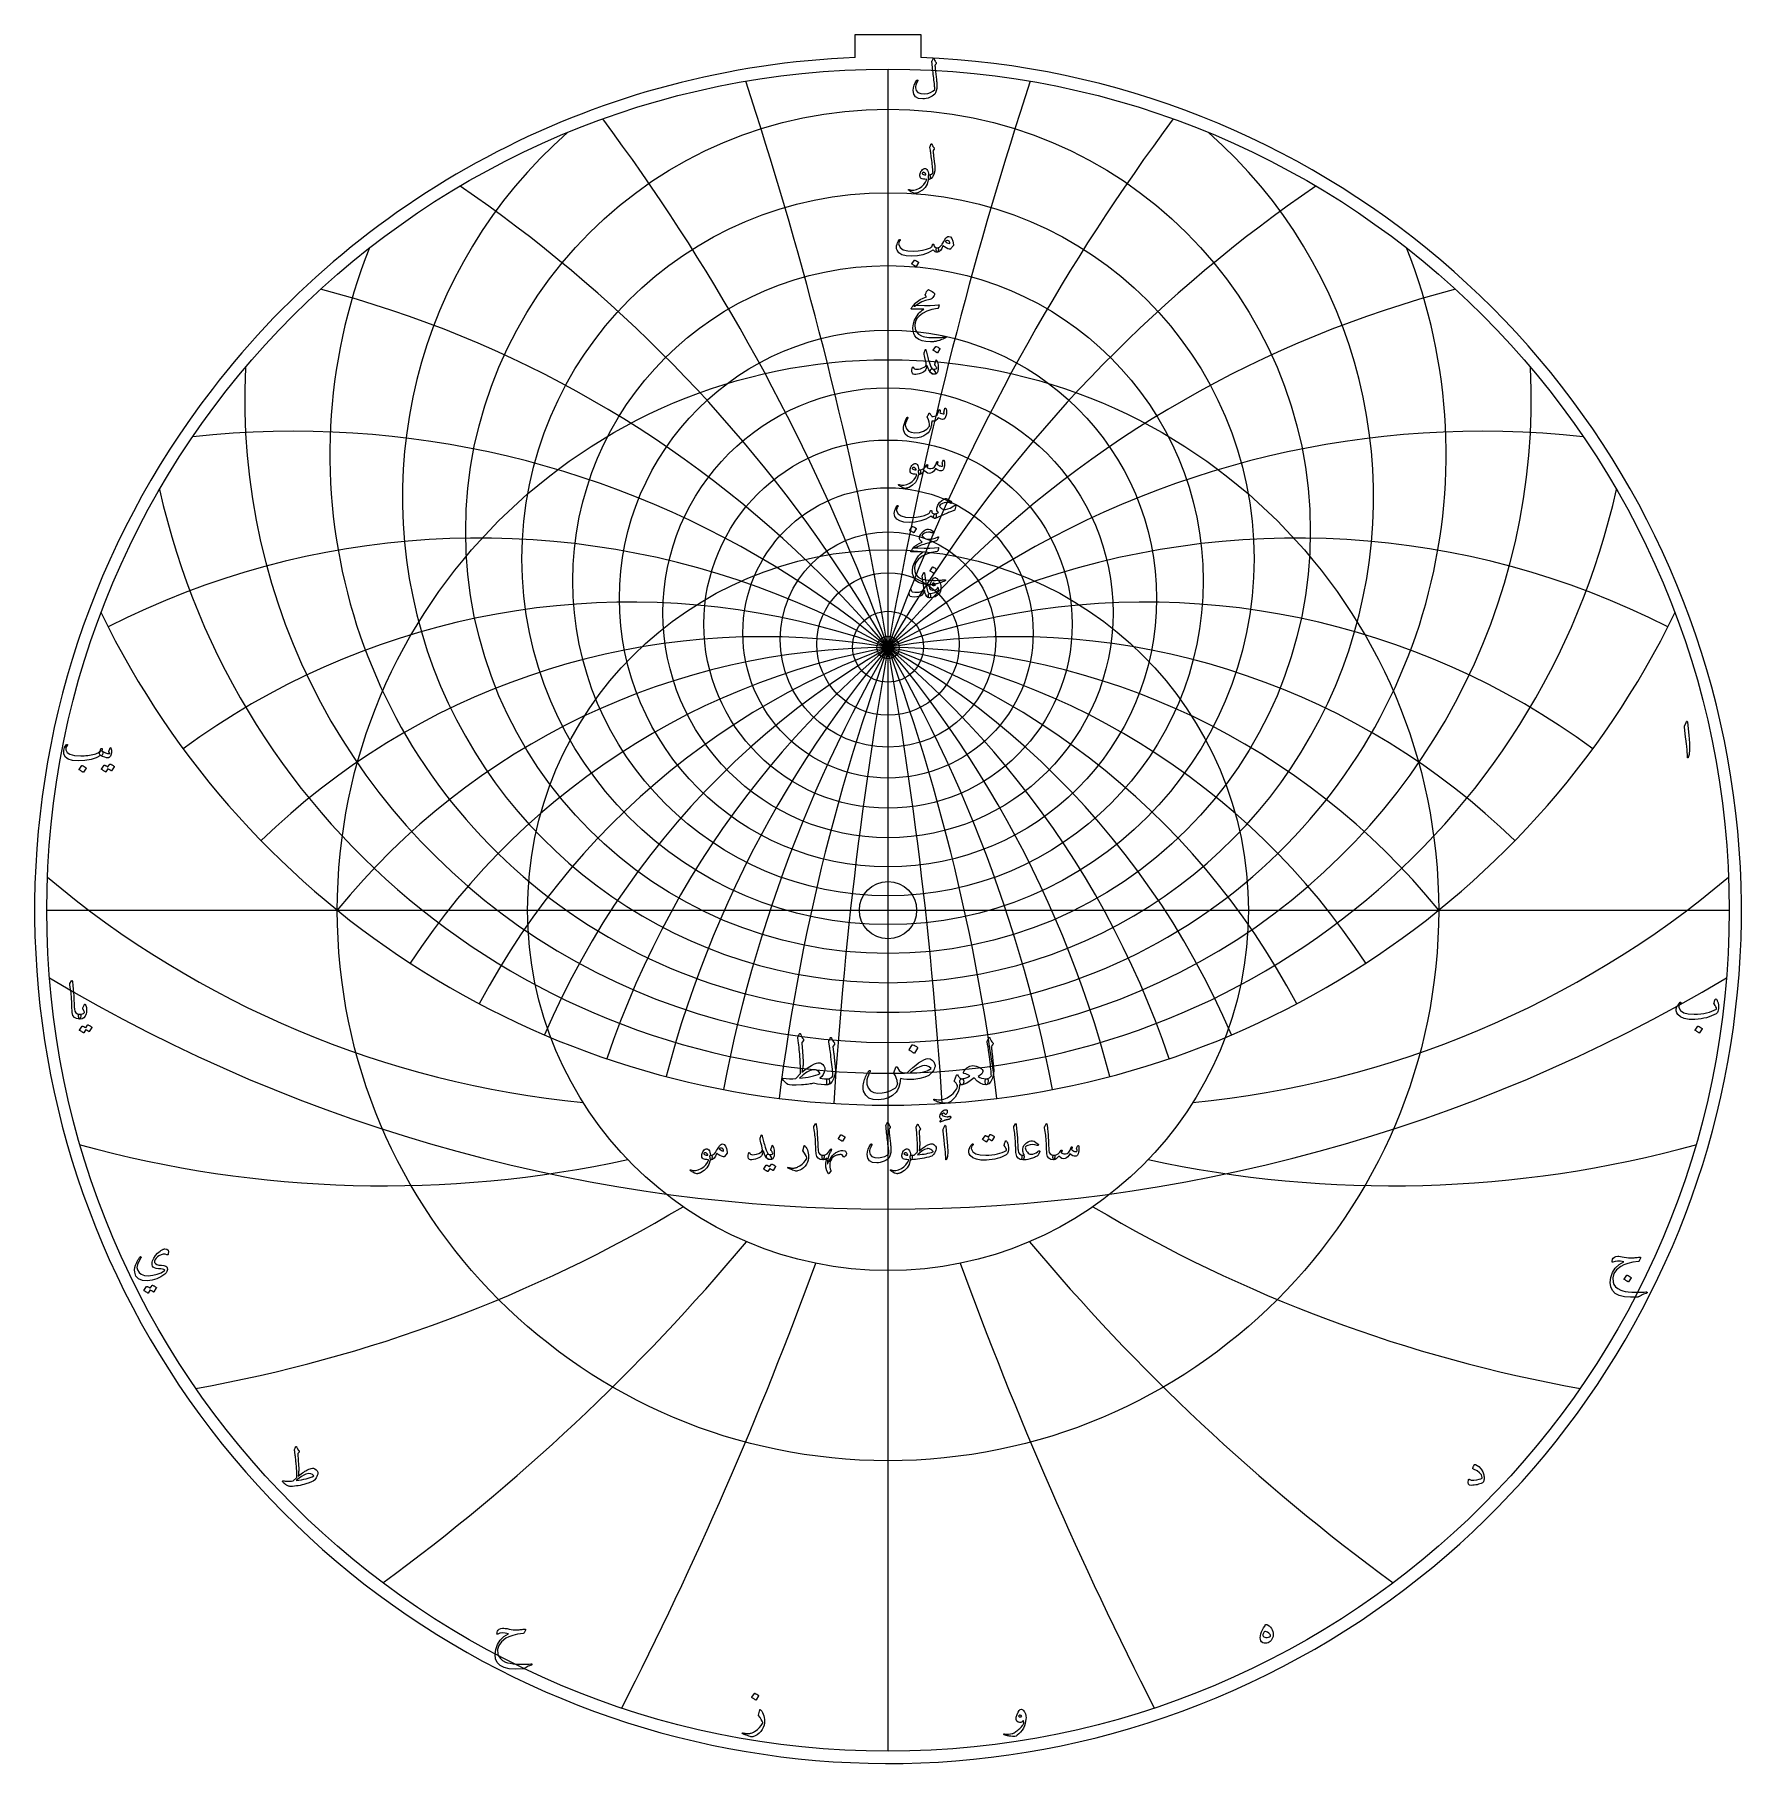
# Model space of a CAD drawing. Header units: millimetres. Extents: x -69 to 69, y -69 to 71.
import ezdxf

# ---------------------------------------------------------------- set-up
doc = ezdxf.new("R2010")
doc.units = ezdxf.units.MM
for name, color, linetype in [('CUT_INNER', 6, 'Continuous'), ('CUT_OUTER', 1, 'Continuous'), ('ENGRAVE', 7, 'Continuous'), ('ENGRAVE_FINE', 8, 'Continuous'), ('TEXT', 5, 'Continuous')]:
    doc.layers.add(name, color=color, linetype=linetype)

msp = doc.modelspace()

# ---------------------------------------------------------------- linework, layer by layer
at = {"layer": 'CUT_INNER'}
msp.add_circle((0, 0), 2.315, dxfattribs=at)
at = {"layer": 'CUT_OUTER'}
for points in [[(-2.6425, 70.7445), (2.6425, 70.7445), (2.6425, 68.8816)], [(-2.6425, 68.8816), (-2.6425, 70.7445)]]:
    msp.add_lwpolyline(points, dxfattribs=at)
for centre, radius, start, end in [((-0.0002, -0.0002), 68.9324, 142.382592, 87.802872), ((-0.0008, 0.001), 68.9312, 92.196291, 142.383048)]:
    msp.add_arc(centre, radius, start, end, dxfattribs=at)
at = {"layer": 'ENGRAVE'}
for points in [[(0, -67.95), (0, 67.95)], [(-67.95, 0), (67.95, 0)], [(0, -67.95), (0, -29.1157)]]:
    msp.add_lwpolyline(points, dxfattribs=at)
for centre, radius in [((0, 0), 67.95), ((0, 30.6086), 34.1092), ((0, 28.4009), 29.5657), ((0, 26.6217), 25.4569), ((0, 25.186), 21.6854), ((0, 0), 44.4794), ((0, 24.0326), 18.1768), ((0, 23.1164), 14.8726), ((0, 22.4044), 11.7258), ((0, 21.8726), 8.6972), ((0, 0), 29.1157), ((0, 21.504), 5.753), ((0, 21.2871), 2.8632), ((0, 21.2156), 0.906)]:
    msp.add_circle(centre, radius, dxfattribs=at)
for centre, radius, start, end in [((0, 33.3639), 39.2198, 131.307855, 48.692145), ((0, 36.8385), 45.0823, 158.307565, 21.692435), ((0, 41.2872), 51.9657, 177.166321, 2.833679), ((0, 47.1036), 60.279, 192.562112, 347.437888), ((0, 54.9274), 70.6784, 205.930897, 334.069103), ((0, -36.0187), 57.2342, 39, 141), ((0, -36.0187), 57.2342, 39, 141), ((-16.9456, 63.242), 79.1525, 229.930345, 264.433471), ((16.9456, 63.242), 79.1525, 275.566529, 310.069655), ((-40.6975, 70.4901), 92.7553, 254.649234, 282.251734), ((40.6975, 70.4901), 92.7553, 257.748266, 285.350766), ((-76.4149, 76.4149), 116.8627, 280.110978, 300.812853), ((76.4149, 76.4149), 116.8627, 239.187147, 259.889022), ((-139.9589, 80.8053), 167.6199, 306.268884, 320.070135), ((139.9589, 80.8053), 167.6199, 219.929865, 233.731116), ((-311.6419, 83.5042), 325.687, 332.979731, 339.880356), ((311.6419, 83.5042), 325.687, 200.119644, 207.020269)]:
    msp.add_arc(centre, radius, start, end, dxfattribs=at)
at = {"layer": 'ENGRAVE_FINE'}
for centre, radius, start, end in [((-324.5914, -36.0187), 329.5988, 3.549067, 18.208032), ((-324.5914, -36.0187), 329.5988, 3.549067, 18.208032), ((324.5914, -36.0187), 329.5988, 161.791968, 176.450933), ((324.5914, -36.0187), 329.5988, 161.791968, 176.450933), ((-157.2498, -36.0187), 167.3417, 7.145895, 36.6736), ((-157.2498, -36.0187), 167.3417, 7.145895, 36.6736), ((157.2498, -36.0187), 167.3417, 143.3264, 172.854105), ((157.2498, -36.0187), 167.3417, 143.3264, 172.854105), ((-99.1326, -36.0187), 114.4685, 10.840654, 55.662821), ((-99.1326, -36.0187), 114.4685, 10.840654, 55.662821), ((99.1326, -36.0187), 114.4685, 124.337179, 169.159346), ((99.1326, -36.0187), 114.4685, 124.337179, 169.159346), ((-68.2091, -36.0187), 89.0407, 14.688568, 75.445741), ((-68.2091, -36.0187), 89.0407, 14.688568, 75.445741), ((68.2091, -36.0187), 89.0407, 104.554259, 165.311432), ((68.2091, -36.0187), 89.0407, 104.554259, 165.311432), ((-48.0252, -36.0187), 74.714, 18.753071, 96.251491), ((-48.0252, -36.0187), 74.714, 18.753071, 96.251491), ((48.0252, -36.0187), 74.714, 83.748509, 161.246929), ((48.0252, -36.0187), 74.714, 83.748509, 161.246929), ((-33.0442, -36.0187), 66.0884, 23.109812, 116.954145), ((-33.0442, -36.0187), 66.0884, 23.109812, 116.954145), ((33.0442, -36.0187), 66.0884, 63.045855, 156.890188), ((33.0442, -36.0187), 66.0884, 63.045855, 156.890188), ((-20.8316, -36.0187), 60.9074, 27.851987, 126.345474), ((-20.8316, -36.0187), 60.9074, 27.851987, 126.345474), ((20.8316, -36.0187), 60.9074, 53.654526, 152.148013), ((20.8316, -36.0187), 60.9074, 53.654526, 152.148013), ((-10.0919, -36.0187), 58.1172, 33.097661, 134.238363), ((-10.0919, -36.0187), 58.1172, 33.097661, 134.238363), ((10.0919, -36.0187), 58.1172, 45.761637, 146.902339), ((10.0919, -36.0187), 58.1172, 45.761637, 146.902339), ((0, 107.9194), 132.0697, 239.147014, 300.852986)]:
    msp.add_arc(centre, radius, start, end, dxfattribs=at)
at = {"layer": 'TEXT'}
for points in [[(3.6388, 68.7873), (3.6458, 68.7996), (3.6549, 68.8084), (3.6659, 68.8137), (3.679, 68.8154), (3.692, 68.8132), (3.7031, 68.8064), (3.7121, 68.7951), (3.7192, 68.7793), (3.7566, 68.6871), (3.7965, 68.6075), (3.839, 68.5404), (3.8839, 68.4859), (3.8972, 68.4663), (3.901, 68.4437), (3.8952, 68.4181), (3.8799, 68.3895), (3.8701, 68.3757), (3.8608, 68.3623), (3.852, 68.3495), (3.8437, 68.3372), (3.836, 68.3257), (3.8287, 68.3151), (3.8219, 68.3056), (3.8156, 68.297), (3.8051, 68.2815), (3.7975, 68.2629), (3.793, 68.2413), (3.7915, 68.2167), (3.7963, 68.1472), (3.8026, 68.0715), (3.8103, 67.9895), (3.8196, 67.9012), (3.8302, 67.8067), (3.8417, 67.7058), (3.8543, 67.5987), (3.8679, 67.4853), (3.883, 67.3721), (3.8965, 67.2658), (3.9082, 67.1662), (3.9181, 67.0734), (3.9265, 66.9871), (3.9337, 66.9071), (3.9396, 66.8334), (3.9442, 66.766), (3.9495, 66.5663), (3.9332, 66.3772), (3.8952, 66.1986), (3.8357, 66.0306), (3.7777, 65.9319), (3.688, 65.8407), (3.5667, 65.7571), (3.4138, 65.681), (3.248, 65.6179), (3.0923, 65.5735), (2.9466, 65.5476), (2.811, 65.5403), (2.4714, 65.587), (2.2283, 65.7151), (2.0816, 65.9246), (2.0314, 66.2154), (2.049, 66.4322), (2.1057, 66.6444), (2.2017, 66.8521), (2.3368, 67.0553), (2.3471, 67.0671), (2.3579, 67.0744), (2.3692, 67.0772), (2.381, 67.0754), (2.3935, 67.0706), (2.4031, 67.0644), (2.4096, 67.0566), (2.4131, 67.0473), (2.4156, 67.0335), (2.4151, 67.0201), (2.4116, 67.0073), (2.4051, 66.995), (2.3129, 66.8155), (2.2494, 66.6625), (2.2145, 66.5362), (2.2082, 66.4365), (2.2753, 66.2217), (2.4202, 66.0718), (2.6429, 65.9866), (2.9436, 65.9663), (3.2146, 65.9957), (3.4449, 66.0637), (3.6345, 66.1705), (3.7835, 66.3159), (3.7803, 66.3861), (3.7749, 66.4681), (3.7673, 66.5619), (3.7573, 66.6675), (3.7449, 66.7852), (3.7297, 66.9152), (3.7118, 67.0574), (3.691, 67.212), (3.6714, 67.3715), (3.6529, 67.5285), (3.6353, 67.683), (3.6187, 67.8349), (3.6034, 67.9844), (3.5896, 68.1313), (3.5773, 68.2757), (3.5665, 68.4176), (3.5504, 68.5542), (3.5511, 68.5698), (3.5534, 68.5844), (3.5572, 68.5979), (3.5624, 68.6105)], [(3.3957, 61.6985), (3.4228, 61.7641), (3.4439, 61.8161), (3.459, 61.8545), (3.468, 61.8793), (3.475, 61.8952), (3.4841, 61.9065), (3.4951, 61.9133), (3.5082, 61.9155), (3.523, 61.913), (3.5353, 61.9055), (3.5451, 61.8929), (3.5524, 61.8753), (3.5858, 61.7892), (3.6257, 61.7116), (3.6722, 61.6425), (3.7252, 61.582), (3.74, 61.5626), (3.7443, 61.5408), (3.738, 61.5164), (3.7212, 61.4895), (3.6328, 61.365), (3.6388, 61.3092), (3.6448, 61.2545), (3.6509, 61.2007), (3.6569, 61.148), (3.6629, 61.0962), (3.6689, 61.0455), (3.675, 60.9958), (3.681, 60.947), (3.7365, 60.496), (3.7704, 60.1433), (3.7827, 59.8892), (3.7734, 59.7334), (3.6976, 59.4509), (3.5986, 59.2422), (3.4765, 59.1073), (3.3314, 59.0463), (3.3274, 59.0463), (3.3233, 59.0463), (3.3193, 59.0463), (3.3153, 59.0463), (3.2914, 59.0689), (3.2761, 59.1206), (3.2693, 59.2015), (3.2711, 59.3115), (3.2749, 59.3522), (3.2862, 59.3818), (3.305, 59.4004), (3.3314, 59.4079), (3.4333, 59.4283), (3.5182, 59.4652), (3.5861, 59.5187), (3.6368, 59.5888), (3.6334, 59.6729), (3.6272, 59.7686), (3.6183, 59.8758), (3.6066, 59.9946), (3.5925, 60.1245), (3.576, 60.2649), (3.5573, 60.4158), (3.5363, 60.5773), (3.517, 60.7361), (3.4992, 60.8787), (3.4828, 61.0053), (3.468, 61.1158), (3.4552, 61.2103), (3.4449, 61.2886), (3.4371, 61.3509), (3.4318, 61.3971), (3.3917, 61.6262), (3.3904, 61.6488), (3.3907, 61.6684), (3.3924, 61.6849), (3.3957, 61.6985)], [(3.251, 59.0021), (3.1568, 58.6713), (2.9988, 58.3943), (2.7771, 58.171), (2.4915, 58.0014), (2.4516, 57.9842), (2.4121, 57.9688), (2.3732, 57.9551), (2.3348, 57.9432), (2.2971, 57.9333), (2.2604, 57.9256), (2.2248, 57.9202), (2.1901, 57.9171), (2.1037, 57.9294), (1.9892, 57.9743), (1.8465, 58.0519), (1.6757, 58.1622), (1.6574, 58.178), (1.6466, 58.1933), (1.6433, 58.2081), (1.6476, 58.2225), (1.6571, 58.2335), (1.6697, 58.2385), (1.6853, 58.2375), (1.7039, 58.2305), (1.8814, 58.173), (2.0806, 58.1732), (2.3014, 58.2313), (2.5437, 58.347), (2.7417, 58.4814), (2.9054, 58.6394), (3.035, 58.821), (3.1304, 59.0262), (3.1297, 59.0335), (3.1274, 59.0392), (3.1237, 59.0435), (3.1184, 59.0463), (2.98, 59.0543), (2.8622, 59.0704), (2.765, 59.0945), (2.6884, 59.1266), (2.6291, 59.1764), (2.592, 59.2452), (2.5769, 59.3331), (2.5839, 59.4401), (2.5862, 59.4543), (2.5889, 59.4687), (2.5922, 59.4834), (2.596, 59.4984), (2.6003, 59.5138), (2.605, 59.53), (2.6103, 59.547), (2.6161, 59.5647), (2.6633, 59.6794), (2.7206, 59.7746), (2.7879, 59.8502), (2.8652, 59.9062), (2.9443, 59.9369), (3.0169, 59.9364), (3.083, 59.9047), (3.1425, 59.8419), (3.1945, 59.7545), (3.2339, 59.6531), (3.2608, 59.5375), (3.2751, 59.4079), (3.283, 59.4081), (3.2907, 59.4084), (3.2981, 59.4091), (3.3053, 59.4099), (3.3124, 59.4108), (3.3198, 59.4115), (3.3275, 59.4118), (3.3354, 59.412), (3.3625, 59.4062), (3.3836, 59.3888), (3.3987, 59.36), (3.4077, 59.3195), (3.4115, 59.2751), (3.4107, 59.2301), (3.4055, 59.1847), (3.3957, 59.1387), (3.3829, 59.0983), (3.3685, 59.0694), (3.3527, 59.052), (3.3354, 59.0463), (3.259, 59.0463), (3.2585, 59.039), (3.257, 59.0292), (3.2545, 59.0169), (3.251, 59.0021)], [(3.0581, 59.4521), (3.0159, 59.5257), (2.9697, 59.5777), (2.9195, 59.6081), (2.8652, 59.6169), (2.8328, 59.6084), (2.8039, 59.5948), (2.7786, 59.5762), (2.7567, 59.5526), (2.7497, 59.54), (2.7487, 59.5265), (2.7537, 59.5119), (2.7648, 59.4963), (2.8062, 59.4599), (2.8662, 59.4351), (2.9448, 59.4218), (3.042, 59.42), (3.0521, 59.422), (3.0581, 59.428), (3.0601, 59.4381), (3.0581, 59.4521)], [(0.9162, 54.179), (0.9305, 54.1946), (0.9454, 54.2011), (0.9607, 54.1986), (0.9765, 54.187), (0.9886, 54.172), (0.9926, 54.1549), (0.9886, 54.1358), (0.9765, 54.1147), (0.9152, 54.0198), (0.876, 53.9318), (0.859, 53.851), (0.864, 53.7771), (0.9898, 53.5345), (1.2347, 53.3652), (1.5986, 53.2693), (2.0816, 53.2467), (2.44, 53.2731), (2.7838, 53.3281), (3.1131, 53.4117), (3.4278, 53.524), (3.4833, 53.5569), (3.5293, 53.6074), (3.5657, 53.6754), (3.5926, 53.7611), (3.6016, 53.7854), (3.6167, 53.8023), (3.6378, 53.8115), (3.6649, 53.8133), (3.6843, 53.805), (3.6981, 53.7882), (3.7064, 53.7628), (3.7091, 53.7289), (3.728, 53.645), (3.7804, 53.5822), (3.8666, 53.5405), (3.9864, 53.5199), (4.0296, 53.5104), (4.0587, 53.4858), (4.0738, 53.4461), (4.0748, 53.3914), (4.0602, 53.2894), (4.0407, 53.2165), (4.016, 53.1728), (3.9864, 53.1583), (3.8982, 53.1698), (3.8146, 53.2045), (3.7355, 53.2623), (3.6609, 53.3431), (3.6546, 53.3464), (3.6438, 53.3441), (3.6285, 53.3363), (3.6087, 53.323), (3.2339, 53.1121), (2.825, 52.9614), (2.382, 52.871), (1.9048, 52.8408), (1.4638, 52.871), (1.1212, 52.9614), (0.877, 53.1121), (0.7314, 53.323), (0.6982, 53.4408), (0.6872, 53.5611), (0.6982, 53.684), (0.7314, 53.8093), (0.7761, 53.9258), (0.8218, 54.0263), (0.8685, 54.1107), (0.9162, 54.179)], [(4.9187, 54.4362), (5.0445, 54.3915), (5.1488, 54.2654), (5.2314, 54.0579), (5.2924, 53.7691), (5.2947, 53.7483), (5.2934, 53.7299), (5.2887, 53.7141), (5.2804, 53.7008), (5.0594, 53.4235), (5.044, 53.4067), (5.0262, 53.3964), (5.0059, 53.3926), (4.983, 53.3954), (4.8328, 53.4466), (4.6917, 53.5119), (4.5595, 53.5913), (4.4365, 53.6847), (4.3373, 53.4544), (4.2285, 53.2899), (4.1102, 53.1912), (3.9824, 53.1583), (3.9681, 53.1636), (3.9532, 53.1794), (3.9379, 53.2057), (3.9221, 53.2427), (3.8977, 53.3341), (3.889, 53.4074), (3.8957, 53.4627), (3.9181, 53.4999), (3.9311, 53.5086), (3.9462, 53.5149), (3.9633, 53.5187), (3.9824, 53.5199), (4.0738, 53.5355), (4.1632, 53.5782), (4.2506, 53.648), (4.336, 53.745), (4.3734, 53.8012), (4.4294, 53.8937), (4.504, 54.0223), (4.5972, 54.187), (4.6701, 54.296), (4.7479, 54.3739), (4.8308, 54.4206), (4.9187, 54.4362)], [(4.6294, 54.0424), (4.7047, 53.9796), (4.7901, 53.9278), (4.8856, 53.8871), (4.991, 53.8575), (4.9853, 53.9366), (4.9639, 54.0012), (4.927, 54.0511), (4.8745, 54.0866), (4.814, 54.1049), (4.7529, 54.1036), (4.6914, 54.0828), (4.6294, 54.0424)], [(2.1338, 52.5113), (2.1389, 52.5163), (2.1459, 52.5193), (2.1549, 52.5203), (2.166, 52.5193), (2.2441, 52.4877), (2.3177, 52.449), (2.3868, 52.4033), (2.4513, 52.3505), (2.4576, 52.3425), (2.4604, 52.3345), (2.4596, 52.3264), (2.4553, 52.3184), (2.2665, 52.013), (2.2594, 52.0057), (2.2504, 52.004), (2.2393, 52.0077), (2.2263, 52.017), (2.215, 52.025), (2.1971, 52.0371), (2.1728, 52.0532), (2.1419, 52.0733), (2.104, 52.0974), (2.0585, 52.1255), (2.0055, 52.1577), (1.945, 52.1938), (1.9369, 52.1999), (1.9329, 52.2059), (1.9329, 52.2119), (1.9369, 52.2179)], [(2.4433, 48.8874), (2.9589, 48.8693), (3.4047, 48.8673), (3.7807, 48.8814), (4.0869, 48.9115), (4.0963, 48.9127), (4.1044, 48.912), (4.1114, 48.9097), (4.117, 48.9055), (4.1211, 48.8999), (4.1235, 48.893), (4.1242, 48.8848), (4.123, 48.8754), (4.1151, 48.8387), (4.1075, 48.805), (4.1, 48.7744), (4.0929, 48.7468), (4.086, 48.7222), (4.0793, 48.7006), (4.0729, 48.682), (4.0668, 48.6664), (4.0537, 48.6415), (4.0386, 48.6232), (4.0216, 48.6114), (4.0025, 48.6061), (3.5383, 48.522), (3.1345, 48.3901), (2.7909, 48.2106), (2.5076, 47.9833), (2.3644, 47.8197), (2.2604, 47.6467), (2.1956, 47.4641), (2.17, 47.272), (2.1946, 46.9703), (2.2926, 46.7244), (2.4639, 46.5343), (2.7085, 46.3999), (2.8353, 46.3593), (2.9747, 46.3256), (3.1267, 46.299), (3.2912, 46.2794), (3.468, 46.2666), (3.6569, 46.2603), (3.8578, 46.2606), (4.0708, 46.2673), (4.1465, 46.2716), (4.221, 46.2764), (4.2942, 46.2816), (4.3662, 46.2874), (4.4364, 46.2937), (4.5043, 46.3005), (4.57, 46.3078), (4.6334, 46.3156), (4.6527, 46.3166), (4.6665, 46.3115), (4.6748, 46.3005), (4.6776, 46.2834), (4.6761, 46.2636), (4.6716, 46.2482), (4.664, 46.2374), (4.6535, 46.2312), (4.54, 46.1832), (4.4325, 46.1397), (4.331, 46.1008), (4.2355, 46.0664), (4.1464, 46.0363), (4.0638, 46.0101), (3.9877, 45.988), (3.9181, 45.97), (3.8527, 45.9566), (3.789, 45.9448), (3.7271, 45.9345), (3.6669, 45.9258), (3.6083, 45.919), (3.5509, 45.9147), (3.4948, 45.9129), (3.4399, 45.9137), (3.0651, 45.9428), (2.7527, 46.0061), (2.5026, 46.1036), (2.3147, 46.2352), (2.1768, 46.3997), (2.0806, 46.5918), (2.0261, 46.8116), (2.0133, 47.059), (2.0527, 47.3659), (2.1469, 47.6638), (2.2958, 47.9526), (2.4995, 48.2324), (2.5792, 48.317), (2.6693, 48.3982), (2.77, 48.4758), (2.8813, 48.5499), (1.9088, 48.5579), (1.8855, 48.568), (1.8757, 48.586), (1.8794, 48.6122), (1.8968, 48.6463), (1.9294, 48.696), (1.959, 48.7408), (1.9857, 48.7804), (2.0093, 48.8151), (2.0299, 48.8445), (2.0475, 48.8683), (2.062, 48.8867), (2.0736, 48.8995), (2.0997, 48.9017), (2.17, 48.9005), (2.2845, 48.8957), (2.4433, 48.8874)], [(3.3917, 49.3536), (3.0405, 49.2619), (2.7306, 49.1436), (2.4619, 48.9987), (2.2343, 48.8271), (2.1994, 48.8008), (2.167, 48.786), (2.1371, 48.7827), (2.1097, 48.791), (2.0778, 48.8289), (2.0826, 48.8824), (2.1241, 48.9515), (2.2022, 49.0361), (2.3868, 49.1893), (2.599, 49.3275), (2.8389, 49.4505), (3.1063, 49.5585), (3.03, 49.671), (3.0157, 49.6992), (3.0089, 49.7273), (3.0096, 49.7554), (3.0179, 49.7836), (3.0719, 49.8908), (3.1214, 49.9795), (3.1664, 50.0495), (3.2068, 50.101), (3.2327, 50.1254), (3.258, 50.1382), (3.2829, 50.1395), (3.3073, 50.1292), (3.4487, 50.0493), (3.5675, 49.9744), (3.6637, 49.9046), (3.7372, 49.8398), (3.7516, 49.819), (3.7583, 49.7926), (3.7576, 49.7607), (3.7493, 49.7233), (3.7234, 49.6648), (3.682, 49.5937), (3.625, 49.5101), (3.5524, 49.4139), (3.5333, 49.3995), (3.5002, 49.3847), (3.4529, 49.3694), (3.3917, 49.3536)], [(3.0802, 45.1938), (3.1033, 45.0884), (3.1284, 44.9813), (3.1556, 44.8724), (3.1847, 44.7618), (3.2158, 44.6489), (3.249, 44.5332), (3.2842, 44.4148), (3.3213, 44.2936), (3.3964, 44.0756), (3.465, 43.9119), (3.527, 43.8023), (3.5825, 43.7471), (3.631, 43.7142), (3.68, 43.6677), (3.7295, 43.6077), (3.7794, 43.5341), (3.8267, 43.4429), (3.8397, 43.3744), (3.8186, 43.3284), (3.7634, 43.3051), (3.5848, 43.3231), (3.4268, 43.4417), (3.2894, 43.6607), (3.1726, 43.9802), (3.1701, 43.9854), (3.1666, 43.9892), (3.1621, 43.9915), (3.1566, 43.9922), (3.1526, 43.9915), (3.1485, 43.9892), (3.1445, 43.9854), (3.1405, 43.9802), (3.1292, 43.9284), (3.1154, 43.8737), (3.0991, 43.8159), (3.0802, 43.7551), (3.0596, 43.6976), (3.038, 43.6496), (3.0154, 43.6112), (2.9918, 43.5823), (2.9069, 43.5082), (2.8009, 43.4427), (2.6738, 43.3857), (2.5257, 43.3372), (2.375, 43.3013), (2.2444, 43.286), (2.1338, 43.2912), (2.0434, 43.3171), (1.9661, 43.3819), (1.9309, 43.4959), (1.9379, 43.6592), (1.9872, 43.8717), (1.9919, 43.8787), (1.9982, 43.8837), (2.006, 43.8867), (2.0153, 43.8877), (2.0264, 43.8865), (2.0354, 43.8827), (2.0424, 43.8764), (2.0475, 43.8676), (2.0665, 43.8232), (2.0876, 43.7863), (2.1107, 43.7569), (2.1359, 43.735), (2.2142, 43.7059), (2.3207, 43.6989), (2.4553, 43.7139), (2.6181, 43.7511), (2.7916, 43.8069), (2.9265, 43.8697), (3.0227, 43.9395), (3.0802, 44.0163), (3.0898, 44.0942), (3.0742, 44.2273), (3.0335, 44.4157), (2.9677, 44.6593), (2.9361, 44.7876), (2.9175, 44.8914), (2.9119, 44.9705), (2.9195, 45.025), (2.9958, 45.242), (3.0041, 45.2648), (3.0129, 45.2812), (3.0222, 45.291), (3.032, 45.2942), (3.0441, 45.288), (3.0561, 45.2691), (3.0682, 45.2377), (3.0802, 45.1938)], [(3.8558, 45.5394), (3.8608, 45.5444), (3.8679, 45.5474), (3.8769, 45.5484), (3.8879, 45.5474), (3.9661, 45.5158), (4.0396, 45.4771), (4.1087, 45.4314), (4.1733, 45.3786), (4.1795, 45.3706), (4.1823, 45.3625), (4.1816, 45.3545), (4.1773, 45.3465), (3.9884, 45.0411), (3.9814, 45.0338), (3.9723, 45.032), (3.9613, 45.0358), (3.9482, 45.0451), (3.9369, 45.0531), (3.9191, 45.0652), (3.8947, 45.0812), (3.8638, 45.1013), (3.8259, 45.1255), (3.7804, 45.1536), (3.7275, 45.1857), (3.6669, 45.2219), (3.6589, 45.2279), (3.6549, 45.234), (3.6549, 45.24), (3.6589, 45.246)], [(3.892, 43.8958), (3.8684, 43.9352), (3.8458, 43.9691), (3.8242, 43.9975), (3.8036, 44.0204), (3.7887, 44.0399), (3.7804, 44.0625), (3.7787, 44.0882), (3.7835, 44.1168), (3.8679, 44.4222), (3.8797, 44.4488), (3.895, 44.4564), (3.9138, 44.4448), (3.9362, 44.4142), (3.9698, 44.3491), (3.9985, 44.2705), (4.0221, 44.1783), (4.0407, 44.0726), (4.0515, 43.9711), (4.0557, 43.8717), (4.0535, 43.7742), (4.0447, 43.6788), (4.0304, 43.5956), (4.0115, 43.5231), (3.9882, 43.461), (3.9603, 43.4095), (3.9259, 43.3714), (3.8789, 43.3412), (3.8194, 43.3191), (3.7473, 43.3051), (3.6735, 43.3023), (3.6046, 43.3141), (3.5408, 43.3405), (3.4821, 43.3814), (3.4366, 43.4334), (3.4128, 43.4929), (3.4105, 43.56), (3.4298, 43.6346), (3.4607, 43.6956), (3.4971, 43.734), (3.5391, 43.7499), (3.5866, 43.7431), (3.6961, 43.7167), (3.7915, 43.7139), (3.8729, 43.7348), (3.9402, 43.7792), (3.9417, 43.791), (3.9342, 43.8144), (3.9176, 43.8493), (3.892, 43.8958)], [(4.5852, 40.5273), (4.5922, 40.5449), (4.6012, 40.5575), (4.6123, 40.565), (4.6253, 40.5675), (4.6422, 40.5655), (4.6565, 40.5595), (4.6683, 40.5494), (4.6776, 40.5354), (4.7004, 40.4851), (4.7168, 40.4229), (4.7266, 40.3485), (4.7298, 40.2621), (4.721, 40.121), (4.6947, 39.9868), (4.6507, 39.8598), (4.5892, 39.7397), (4.5681, 39.7108), (4.545, 39.6885), (4.5199, 39.6726), (4.4927, 39.6633), (4.3945, 39.6571), (4.2888, 39.6744), (4.1755, 39.7153), (4.0547, 39.7799), (3.953, 39.6405), (3.8327, 39.5478), (3.6938, 39.5019), (3.5363, 39.5026), (3.5312, 39.4178), (3.5238, 39.3363), (3.5141, 39.2581), (3.5022, 39.1831), (3.488, 39.1109), (3.4715, 39.041), (3.4528, 38.9733), (3.4318, 38.9079), (3.3831, 38.7898), (3.3173, 38.6808), (3.2344, 38.5809), (3.1345, 38.4899), (2.9006, 38.3342), (2.6532, 38.2247), (2.3923, 38.1614), (2.1178, 38.1443), (1.8086, 38.1863), (1.5642, 38.296), (1.3846, 38.4736), (1.2699, 38.719), (1.2543, 38.8074), (1.2518, 38.9119), (1.2623, 39.0324), (1.2859, 39.1691), (1.3239, 39.3188), (1.3774, 39.4745), (1.4464, 39.6362), (1.5311, 39.804), (1.5378, 39.8145), (1.5461, 39.8221), (1.5559, 39.8266), (1.5672, 39.8281), (1.5785, 39.8271), (1.5883, 39.8241), (1.5966, 39.8191), (1.6034, 39.812), (1.6079, 39.8017), (1.6094, 39.7909), (1.6079, 39.7796), (1.6034, 39.7678), (1.4959, 39.5446), (1.4266, 39.361), (1.3954, 39.217), (1.4025, 39.1128), (1.5039, 38.883), (1.6637, 38.716), (1.8817, 38.6117), (2.158, 38.5703), (2.5442, 38.5949), (2.8713, 38.6929), (3.139, 38.8642), (3.3475, 39.1088), (3.3467, 39.27), (3.3203, 39.4403), (3.2683, 39.6196), (3.1907, 39.808), (3.1809, 39.8271), (3.1757, 39.8442), (3.1749, 39.8593), (3.1787, 39.8723), (3.2003, 39.9171), (3.2209, 39.9592), (3.2405, 39.9985), (3.259, 40.0351), (3.2766, 40.0683), (3.2932, 40.0979), (3.3088, 40.1236), (3.3233, 40.1456), (3.3316, 40.1549), (3.3404, 40.1586), (3.3497, 40.1569), (3.3595, 40.1496), (3.3645, 40.1441), (3.3716, 40.1355), (3.3806, 40.124), (3.3917, 40.1094), (3.4042, 40.0918), (3.4178, 40.0712), (3.4323, 40.0476), (3.4479, 40.021), (3.4796, 39.9698), (3.5062, 39.9326), (3.5278, 39.9095), (3.5444, 39.9004), (3.6488, 39.8917), (3.7533, 39.9095), (3.8578, 39.9539), (3.9623, 40.025), (4.0002, 40.0722), (4.0376, 40.1496), (4.0746, 40.2571), (4.111, 40.3947), (4.1145, 40.4078), (4.121, 40.4188), (4.1306, 40.4279), (4.1431, 40.4349), (4.1549, 40.4394), (4.1662, 40.4409), (4.177, 40.4394), (4.1873, 40.4349), (4.2026, 40.4098), (4.2084, 40.3626), (4.2047, 40.2933), (4.1913, 40.2018), (4.2725, 40.1521), (4.3591, 40.1195), (4.4513, 40.1039), (4.549, 40.1054), (4.5477, 40.1348), (4.544, 40.1586), (4.5377, 40.177), (4.5289, 40.1898), (4.5189, 40.2018), (4.5128, 40.2139), (4.5108, 40.2259), (4.5128, 40.238)], [(4.4907, 36.3551), (4.4995, 36.3612), (4.5098, 36.3592), (4.5216, 36.3491), (4.5349, 36.331), (4.5492, 36.3004), (4.56, 36.2567), (4.5673, 36.1999), (4.5711, 36.1301), (4.5724, 36.0507), (4.5681, 35.9734), (4.5583, 35.898), (4.543, 35.8247), (4.4983, 35.682), (4.4485, 35.5796), (4.3938, 35.5173), (4.334, 35.4952), (4.1926, 35.5035), (4.0617, 35.5404), (3.9414, 35.6059), (3.8317, 35.7001), (3.7563, 35.5517), (3.6669, 35.4359), (3.5634, 35.3528), (3.4459, 35.3023), (3.3226, 35.2912), (3.1978, 35.3224), (3.0714, 35.3957), (2.9436, 35.5112), (2.8401, 35.3794), (2.7386, 35.2852), (2.6392, 35.2287), (2.5417, 35.2099), (2.5221, 35.2209), (2.5036, 35.2541), (2.486, 35.3093), (2.4694, 35.3867), (2.4634, 35.463), (2.4734, 35.5193), (2.4995, 35.5555), (2.5417, 35.5715), (2.7271, 35.6135), (2.8893, 35.6951), (3.0285, 35.8164), (3.1445, 35.9774), (3.1508, 35.9862), (3.1576, 35.9925), (3.1649, 35.9962), (3.1726, 35.9975), (3.1822, 35.9965), (3.1907, 35.9935), (3.1983, 35.9884), (3.2048, 35.9814), (3.2086, 35.9598), (3.1998, 35.9231), (3.1784, 35.8714), (3.1445, 35.8046), (3.189, 35.7531), (3.258, 35.7152), (3.3517, 35.6908), (3.47, 35.68), (3.6174, 35.7109), (3.7463, 35.8116), (3.8566, 35.9822), (3.9482, 36.2225), (3.9527, 36.2348), (3.9583, 36.2436), (3.9648, 36.2489), (3.9723, 36.2507), (3.9836, 36.2497), (3.9934, 36.2466), (4.0017, 36.2416), (4.0085, 36.2346), (4.0135, 36.2245), (4.0165, 36.2145), (4.0175, 36.2044), (4.0165, 36.1944), (3.9764, 36.0256), (4.0233, 35.9839), (4.0798, 35.9473), (4.1459, 35.9156), (4.2215, 35.889), (4.2951, 35.8717), (4.3511, 35.8679), (4.3895, 35.8777), (4.4104, 35.901), (4.4171, 35.9367), (4.4134, 35.9874), (4.3991, 36.0532), (4.3742, 36.1341), (4.3785, 36.157), (4.3993, 36.2014), (4.4367, 36.2675), (4.4907, 36.3551)], [(2.4614, 35.1657), (2.3672, 34.8349), (2.2092, 34.5578), (1.9874, 34.3346), (1.7019, 34.165), (1.6619, 34.1478), (1.6225, 34.1324), (1.5836, 34.1187), (1.5451, 34.1068), (1.5075, 34.0968), (1.4708, 34.0892), (1.4351, 34.0838), (1.4005, 34.0806), (1.3141, 34.093), (1.1995, 34.1379), (1.0569, 34.2155), (0.8861, 34.3258), (0.8678, 34.3416), (0.857, 34.3569), (0.8537, 34.3717), (0.858, 34.3861), (0.8675, 34.3971), (0.8801, 34.4021), (0.8956, 34.4011), (0.9142, 34.3941), (1.0918, 34.3366), (1.291, 34.3368), (1.5117, 34.3948), (1.7541, 34.5106), (1.952, 34.645), (2.1158, 34.803), (2.2454, 34.9846), (2.3408, 35.1898), (2.3401, 35.197), (2.3378, 35.2028), (2.334, 35.2071), (2.3287, 35.2099), (2.1904, 35.2179), (2.0726, 35.234), (1.9754, 35.2581), (1.8988, 35.2902), (1.8395, 35.34), (1.8023, 35.4088), (1.7872, 35.4967), (1.7943, 35.6037), (1.7965, 35.6179), (1.7993, 35.6323), (1.8026, 35.647), (1.8063, 35.6619), (1.8106, 35.6774), (1.8154, 35.6936), (1.8207, 35.7105), (1.8264, 35.7282), (1.8736, 35.843), (1.9309, 35.9382), (1.9982, 36.0138), (2.0756, 36.0698), (2.1547, 36.1005), (2.2273, 36.1), (2.2933, 36.0683), (2.3529, 36.0055), (2.4049, 35.9181), (2.4443, 35.8167), (2.4712, 35.7011), (2.4855, 35.5715), (2.4934, 35.5717), (2.501, 35.572), (2.5085, 35.5727), (2.5156, 35.5735), (2.5228, 35.5744), (2.5302, 35.575), (2.5378, 35.5754), (2.5458, 35.5755), (2.5729, 35.5698), (2.594, 35.5524), (2.609, 35.5236), (2.6181, 35.4831), (2.6219, 35.4387), (2.6211, 35.3937), (2.6158, 35.3482), (2.606, 35.3023), (2.5932, 35.2618), (2.5789, 35.233), (2.5631, 35.2156), (2.5458, 35.2099), (2.4694, 35.2099), (2.4689, 35.2026), (2.4674, 35.1928), (2.4649, 35.1805), (2.4614, 35.1657)], [(2.2685, 35.6157), (2.2263, 35.6893), (2.1801, 35.7413), (2.1298, 35.7717), (2.0756, 35.7805), (2.0432, 35.772), (2.0143, 35.7584), (1.9889, 35.7398), (1.9671, 35.7162), (1.96, 35.7036), (1.959, 35.6901), (1.9641, 35.6755), (1.9751, 35.6599), (2.0166, 35.6235), (2.0766, 35.5987), (2.1552, 35.5853), (2.2524, 35.5836), (2.2624, 35.5856), (2.2685, 35.5916), (2.2705, 35.6017), (2.2685, 35.6157)], [(0.7394, 32.6702), (0.7537, 32.6857), (0.7685, 32.6923), (0.7839, 32.6898), (0.7997, 32.6782), (0.8117, 32.6631), (0.8158, 32.6461), (0.8117, 32.627), (0.7997, 32.6059), (0.7384, 32.5109), (0.6992, 32.423), (0.6821, 32.3422), (0.6872, 32.2683), (0.813, 32.0257), (1.0579, 31.8564), (1.4218, 31.7605), (1.9048, 31.7379), (2.2632, 31.7642), (2.607, 31.8192), (2.9363, 31.9029), (3.251, 32.0151), (3.3065, 32.0481), (3.3525, 32.0985), (3.3889, 32.1666), (3.4158, 32.2522), (3.4248, 32.2766), (3.4399, 32.2934), (3.461, 32.3027), (3.4881, 32.3045), (3.5074, 32.2962), (3.5213, 32.2794), (3.5295, 32.254), (3.5323, 32.2201), (3.5511, 32.1362), (3.6036, 32.0734), (3.6898, 32.0317), (3.8096, 32.0111), (3.8528, 32.0016), (3.8819, 31.977), (3.897, 31.9373), (3.898, 31.8825), (3.8834, 31.7806), (3.8638, 31.7077), (3.8392, 31.664), (3.8096, 31.6495), (3.7214, 31.661), (3.6378, 31.6957), (3.5587, 31.7534), (3.4841, 31.8343), (3.4778, 31.8376), (3.467, 31.8353), (3.4517, 31.8275), (3.4318, 31.8142), (3.0571, 31.6032), (2.6482, 31.4526), (2.2052, 31.3621), (1.728, 31.332), (1.2869, 31.3621), (0.9444, 31.4526), (0.7002, 31.6032), (0.5546, 31.8142), (0.5214, 31.932), (0.5104, 32.0523), (0.5214, 32.1751), (0.5546, 32.3005), (0.5993, 32.417), (0.645, 32.5175), (0.6917, 32.6019), (0.7394, 32.6702)], [(5.4692, 32.6581), (5.3889, 32.3366), (5.3798, 32.3211), (5.3648, 32.3065), (5.3437, 32.2929), (5.3165, 32.2804), (5.2564, 32.2591), (5.1925, 32.2357), (5.1248, 32.2099), (5.0533, 32.1819), (4.9781, 32.1519), (4.8991, 32.1201), (4.8164, 32.0866), (4.7298, 32.0513), (3.8056, 31.6495), (3.7634, 31.6588), (3.7292, 31.6866), (3.7031, 31.7331), (3.685, 31.7981), (3.682, 31.8672), (3.7011, 31.9257), (3.7423, 31.9737), (3.8056, 32.0111), (3.8135, 32.0148), (3.8292, 32.0217), (3.8527, 32.0319), (3.8839, 32.0453), (3.9227, 32.0617), (3.9688, 32.081), (4.0222, 32.1029), (4.0828, 32.1277), (4.0047, 32.2078), (3.9553, 32.2954), (3.9344, 32.3906), (3.9422, 32.4934), (4.0196, 32.7377), (4.1512, 32.9444), (4.337, 33.1135), (4.5771, 33.2448), (4.6296, 33.2571), (4.6907, 33.2539), (4.7602, 33.235), (4.8383, 33.2006), (4.9195, 33.1537), (4.9941, 33.1012), (5.0621, 33.0431), (5.1236, 32.9796), (5.141, 32.9562), (5.1488, 32.9344), (5.147, 32.914), (5.1357, 32.8952), (5.1186, 32.8806), (5.0995, 32.8731), (5.0784, 32.8726), (5.0553, 32.8791), (4.935, 32.9171), (4.8072, 32.9344), (4.6718, 32.9311), (4.5289, 32.9073), (4.3996, 32.8686), (4.2968, 32.8168), (4.2207, 32.752), (4.1713, 32.6742), (4.1662, 32.6395), (4.1793, 32.5998), (4.2104, 32.5551), (4.2597, 32.5054), (4.3159, 32.4602), (4.3722, 32.425), (4.4284, 32.3999), (4.4847, 32.3849), (4.6532, 32.3806), (4.8333, 32.416), (5.0249, 32.4911), (5.2281, 32.6059), (5.25, 32.6197), (5.2713, 32.633), (5.2922, 32.6458), (5.3125, 32.6581), (5.3321, 32.6697), (5.3507, 32.6802), (5.3683, 32.6898), (5.3849, 32.6983), (5.4308, 32.7199), (5.4602, 32.7204), (5.473, 32.6998), (5.4692, 32.6581)], [(1.957, 31.0025), (1.9621, 31.0075), (1.9691, 31.0105), (1.9781, 31.0115), (1.9892, 31.0105), (2.0673, 30.9789), (2.1409, 30.9402), (2.21, 30.8945), (2.2745, 30.8417), (2.2808, 30.8337), (2.2835, 30.8257), (2.2828, 30.8176), (2.2785, 30.8096), (2.0896, 30.5042), (2.0826, 30.4969), (2.0736, 30.4951), (2.0625, 30.4989), (2.0495, 30.5082), (2.0382, 30.5162), (2.0203, 30.5283), (1.996, 30.5444), (1.9651, 30.5645), (1.9271, 30.5886), (1.8817, 30.6167), (1.8287, 30.6488), (1.7682, 30.685), (1.7601, 30.691), (1.7561, 30.6971), (1.7561, 30.7031), (1.7601, 30.7091)], [(4.0768, 30.153), (4.0801, 30.1246), (4.0617, 30.0716), (4.0218, 29.994), (3.9603, 29.8918), (3.9472, 29.8752), (3.9321, 29.8617), (3.9151, 29.8511), (3.896, 29.8436), (3.6388, 29.7728), (3.4097, 29.709), (3.2088, 29.6522), (3.036, 29.6025), (2.8913, 29.56), (2.7748, 29.5251), (2.6864, 29.4977), (2.6261, 29.4779), (2.1399, 29.2609), (2.1057, 29.2584), (2.0796, 29.2629), (2.0615, 29.2745), (2.0515, 29.293), (2.0512, 29.2998), (2.0545, 29.3081), (2.0613, 29.3179), (2.0716, 29.3292), (2.1705, 29.4221), (2.3187, 29.5201), (2.5161, 29.6231), (2.7628, 29.7311), (2.6957, 29.7883), (2.6392, 29.8436), (2.5932, 29.8968), (2.5578, 29.9481), (2.536, 30.0041), (2.5307, 30.0716), (2.542, 30.1508), (2.5699, 30.2414), (2.6151, 30.3359), (2.6784, 30.4303), (2.7597, 30.5247), (2.8592, 30.6192), (2.9674, 30.7008), (3.0712, 30.7568), (3.1704, 30.7872), (3.2651, 30.792), (3.3934, 30.7661), (3.5092, 30.7126), (3.6124, 30.6315), (3.7031, 30.5227), (3.7111, 30.5092), (3.7151, 30.4966), (3.7151, 30.485), (3.7111, 30.4745), (3.7023, 30.4647), (3.692, 30.4594), (3.6802, 30.4587), (3.6669, 30.4624), (3.6078, 30.4813), (3.5509, 30.4976), (3.4963, 30.5114), (3.4439, 30.5227), (3.394, 30.5313), (3.3469, 30.5368), (3.3026, 30.5393), (3.2611, 30.5388), (3.088, 30.5185), (2.9426, 30.4695), (2.8248, 30.3919), (2.7346, 30.2856), (2.8306, 30.1593), (2.9376, 30.0656), (3.0556, 30.0046), (3.1847, 29.9762), (3.3768, 29.9742), (3.5835, 30.0043), (3.8048, 30.0666), (4.0407, 30.1611), (4.0504, 30.1636), (4.0597, 30.1631), (4.0685, 30.1595), (4.0768, 30.153)], [(2.4091, 29.273), (2.9247, 29.2549), (3.3706, 29.2529), (3.7465, 29.2669), (4.0527, 29.2971), (4.0621, 29.2982), (4.0703, 29.2976), (4.0772, 29.2952), (4.0828, 29.291), (4.087, 29.2854), (4.0894, 29.2785), (4.09, 29.2703), (4.0889, 29.2609), (4.081, 29.2242), (4.0733, 29.1906), (4.0659, 29.1599), (4.0587, 29.1323), (4.0518, 29.1077), (4.0452, 29.0861), (4.0388, 29.0675), (4.0326, 29.0519), (4.0196, 29.0271), (4.0045, 29.0087), (3.9874, 28.9969), (3.9683, 28.9917), (3.5042, 28.9075), (3.1003, 28.7757), (2.7567, 28.5961), (2.4734, 28.3688), (2.3303, 28.2053), (2.2263, 28.0322), (2.1615, 27.8496), (2.1359, 27.6575), (2.1605, 27.3559), (2.2584, 27.11), (2.4297, 26.9198), (2.6743, 26.7855), (2.8012, 26.7448), (2.9406, 26.7111), (3.0925, 26.6845), (3.257, 26.6649), (3.4338, 26.6521), (3.6227, 26.6458), (3.8236, 26.6461), (4.0366, 26.6529), (4.1124, 26.6571), (4.1868, 26.6619), (4.26, 26.6672), (4.332, 26.673), (4.4022, 26.6792), (4.4701, 26.686), (4.5358, 26.6933), (4.5992, 26.7011), (4.6186, 26.7021), (4.6324, 26.6971), (4.6407, 26.686), (4.6434, 26.6689), (4.6419, 26.6491), (4.6374, 26.6338), (4.6299, 26.623), (4.6193, 26.6167), (4.5058, 26.5687), (4.3983, 26.5253), (4.2968, 26.4863), (4.2014, 26.4519), (4.1122, 26.4218), (4.0296, 26.3957), (3.9535, 26.3736), (3.8839, 26.3555), (3.8185, 26.3422), (3.7548, 26.3304), (3.6929, 26.3201), (3.6328, 26.3113), (3.5741, 26.3045), (3.5167, 26.3002), (3.4606, 26.2985), (3.4057, 26.2992), (3.031, 26.3284), (2.7185, 26.3917), (2.4684, 26.4891), (2.2805, 26.6207), (2.1426, 26.7852), (2.0464, 26.9774), (1.9919, 27.1971), (1.9791, 27.4445), (2.0186, 27.7514), (2.1128, 28.0493), (2.2617, 28.3381), (2.4654, 28.6179), (2.545, 28.7026), (2.6352, 28.7837), (2.7359, 28.8613), (2.8471, 28.9354), (1.8747, 28.9434), (1.8513, 28.9535), (1.8415, 28.9716), (1.8453, 28.9977), (1.8626, 29.0318), (1.8952, 29.0816), (1.9249, 29.1263), (1.9515, 29.166), (1.9751, 29.2006), (1.9957, 29.23), (2.0133, 29.2539), (2.0279, 29.2722), (2.0394, 29.285), (2.0655, 29.2873), (2.1359, 29.286), (2.2504, 29.2812), (2.4091, 29.273)], [(3.3434, 25.5916), (3.3726, 25.5776), (3.3957, 25.5555), (3.4128, 25.5253), (3.4238, 25.4872), (3.4311, 25.4399), (3.4328, 25.3947), (3.4291, 25.3515), (3.4198, 25.3103), (3.406, 25.2752), (3.3886, 25.2501), (3.3678, 25.235), (3.3434, 25.23), (3.2231, 25.2634), (3.1234, 25.3475), (3.0443, 25.4824), (2.9858, 25.668), (2.9782, 25.7), (2.9717, 25.7278), (2.9662, 25.7512), (2.9617, 25.7705), (2.9582, 25.7854), (2.9556, 25.7961), (2.9541, 25.8025), (2.9536, 25.8046), (2.9476, 25.8164), (2.9416, 25.8197), (2.9355, 25.8144), (2.9295, 25.8006), (2.8612, 25.6464), (2.7849, 25.5253), (2.7005, 25.4374), (2.608, 25.3827), (2.4739, 25.3405), (2.3167, 25.3144), (2.1364, 25.3043), (1.9329, 25.3103), (1.797, 25.3523), (1.723, 25.454), (1.7106, 25.6155), (1.7601, 25.8368), (1.7714, 25.8634), (1.7852, 25.883), (1.8016, 25.8955), (1.8204, 25.9011), (1.839, 25.8993), (1.8546, 25.89), (1.8671, 25.8732), (1.8767, 25.8488), (1.897, 25.7968), (1.9219, 25.7574), (1.9513, 25.7305), (1.9852, 25.7162), (2.1753, 25.6871), (2.3559, 25.6841), (2.5269, 25.7072), (2.6884, 25.7564), (2.7585, 25.7931), (2.816, 25.8428), (2.861, 25.9056), (2.8934, 25.9814), (2.8913, 26.0174), (2.8813, 26.101), (2.8632, 26.2323), (2.8371, 26.4114), (2.8238, 26.5072), (2.812, 26.5938), (2.8017, 26.671), (2.7929, 26.7389), (2.7854, 26.7971), (2.7788, 26.8449), (2.7733, 26.8825), (2.7688, 26.9097), (2.765, 26.9514), (2.7658, 26.9881), (2.771, 27.0197), (2.7808, 27.0464), (2.7964, 27.0794), (2.811, 27.1101), (2.8245, 27.1387), (2.8371, 27.1649), (2.8484, 27.1889), (2.8582, 27.2106), (2.8665, 27.2301), (2.8733, 27.2473), (2.8803, 27.2611), (2.8893, 27.2704), (2.9004, 27.2752), (2.9134, 27.2754), (2.9278, 27.2699), (2.9386, 27.2613), (2.9458, 27.2498), (2.9496, 27.2352), (2.9741, 27.0296), (2.9993, 26.8349), (3.0253, 26.6509), (3.0521, 26.4777), (3.0793, 26.3154), (3.1068, 26.1638), (3.1346, 26.023), (3.1626, 25.893), (3.1965, 25.7717), (3.2379, 25.681), (3.2869, 25.621), (3.3434, 25.5916)], [(3.8056, 26.8736), (3.8332, 26.8695), (3.8638, 26.8575), (3.8975, 26.8374), (3.9342, 26.8093), (4.0911, 26.642), (4.2004, 26.4536), (4.2619, 26.2441), (4.2757, 26.0136), (4.2634, 25.8935), (4.2386, 25.7865), (4.2011, 25.6926), (4.1512, 25.6117), (3.9892, 25.4447), (3.8005, 25.3254), (3.5853, 25.2538), (3.3434, 25.23), (3.3191, 25.2357), (3.2982, 25.2531), (3.2809, 25.282), (3.2671, 25.3224), (3.2619, 25.3447), (3.2585, 25.3676), (3.2569, 25.391), (3.257, 25.4148), (3.2584, 25.4384), (3.2605, 25.461), (3.2634, 25.4826), (3.2671, 25.5032), (3.2779, 25.5389), (3.2942, 25.5655), (3.3161, 25.5831), (3.3434, 25.5916), (3.579, 25.6233), (3.7835, 25.6821), (3.9568, 25.7679), (4.0989, 25.881), (4.0921, 25.9375), (4.0838, 25.9824), (4.0741, 26.0158), (4.0628, 26.0377), (4.0492, 26.0565), (4.0366, 26.0688), (4.0251, 26.0746), (4.0145, 26.0739), (4.0072, 26.0714), (4.0015, 26.0678), (3.9972, 26.0633), (3.9944, 26.0578), (3.9558, 25.9784), (3.908, 25.9171), (3.8513, 25.8739), (3.7855, 25.8488), (3.5943, 25.834), (3.463, 25.886), (3.3914, 26.0048), (3.3796, 26.1904), (3.3957, 26.2969), (3.4278, 26.4074), (3.476, 26.5219), (3.5403, 26.6405), (3.6082, 26.7424), (3.675, 26.8153), (3.7408, 26.859), (3.8056, 26.8736)], [(3.5926, 27.7215), (3.5976, 27.7265), (3.6046, 27.7295), (3.6137, 27.7305), (3.6247, 27.7295), (3.7028, 27.6979), (3.7764, 27.6592), (3.8455, 27.6135), (3.91, 27.5607), (3.9163, 27.5527), (3.9191, 27.5447), (3.9183, 27.5366), (3.9141, 27.5286), (3.7252, 27.2232), (3.7182, 27.2159), (3.7091, 27.2141), (3.6981, 27.2179), (3.685, 27.2272), (3.6737, 27.2352), (3.6559, 27.2473), (3.6315, 27.2634), (3.6006, 27.2834), (3.5627, 27.3076), (3.5172, 27.3357), (3.4642, 27.3678), (3.4037, 27.404), (3.3957, 27.41), (3.3917, 27.4161), (3.3917, 27.4221), (3.3957, 27.4281)], [(3.673, 26.4395), (3.633, 26.4282), (3.6016, 26.3984), (3.5788, 26.3499), (3.5645, 26.2828), (3.5647, 26.2723), (3.5655, 26.2647), (3.5667, 26.2602), (3.5685, 26.2587), (3.6089, 26.2489), (3.6498, 26.2436), (3.6913, 26.2429), (3.7332, 26.2467), (3.7702, 26.2544), (3.8005, 26.2657), (3.8244, 26.2806), (3.8417, 26.2989), (3.7965, 26.3634), (3.7533, 26.4084), (3.7121, 26.4338), (3.673, 26.4395)], [(64.4592, 15.1787), (64.5002, 15.258), (64.5332, 15.2859), (64.5581, 15.2623), (64.575, 15.1873), (64.6735, 14.1371), (64.7322, 13.4925), (64.7453, 12.9776), (64.7129, 12.5924), (64.635, 12.3368), (64.6208, 12.3159), (64.6082, 12.3047), (64.5972, 12.303), (64.5878, 12.3111), (64.5803, 12.3237), (64.575, 12.34), (64.5717, 12.3601), (64.5707, 12.384), (64.5707, 12.5696), (64.5621, 12.7665), (64.545, 12.9747), (64.5192, 13.1941), (64.5136, 13.2514), (64.4967, 13.4063), (64.4686, 13.6586), (64.4292, 14.0085), (64.3349, 14.7844), (64.3328, 14.8256), (64.3349, 14.8637), (64.3413, 14.8985), (64.3521, 14.9301)], [(-63.4948, 12.8726), (-63.4906, 12.8705), (-63.4867, 12.8683), (-63.4831, 12.8662), (-63.4798, 12.864), (-63.4764, 12.8616), (-63.4728, 12.8587), (-63.4689, 12.8552), (-63.4648, 12.8512), (-63.4302, 12.8105), (-63.4165, 12.7526), (-63.4238, 12.6776), (-63.4519, 12.5854), (-63.4779, 12.5294), (-63.5044, 12.4943), (-63.5315, 12.4801), (-63.5591, 12.4868), (-63.573, 12.4935), (-63.5848, 12.4965), (-63.5944, 12.4957), (-63.6019, 12.4911), (-63.9534, 12.2988), (-64.3735, 12.1632), (-64.8622, 12.0844), (-65.4194, 12.0625), (-65.87, 12.101), (-66.2102, 12.2039), (-66.4401, 12.3711), (-66.5596, 12.6026), (-66.5781, 12.7119), (-66.5821, 12.8212), (-66.5716, 12.9305), (-66.5467, 13.0398), (-66.5127, 13.1365), (-66.4706, 13.2252), (-66.4205, 13.3058), (-66.3624, 13.3784), (-66.3514, 13.3875), (-66.3399, 13.3934), (-66.3279, 13.3961), (-66.3153, 13.3956), (-66.3035, 13.3905), (-66.2938, 13.3838), (-66.2863, 13.3755), (-66.281, 13.3655), (-66.2786, 13.3559), (-66.2799, 13.3441), (-66.285, 13.3302), (-66.2938, 13.3141), (-66.356, 13.223), (-66.3967, 13.1341), (-66.416, 13.0473), (-66.4138, 12.9626), (-66.312, 12.7504), (-66.0752, 12.5983), (-65.7034, 12.5061), (-65.1965, 12.474), (-65.0573, 12.4761), (-64.9184, 12.4825), (-64.7798, 12.4933), (-64.6414, 12.5083), (-64.5041, 12.5275), (-64.3687, 12.5511), (-64.2351, 12.579), (-64.1034, 12.6111), (-63.9757, 12.6476), (-63.8709, 12.684), (-63.7892, 12.7204), (-63.7305, 12.7569), (-63.7079, 12.7762), (-63.6871, 12.7997), (-63.6682, 12.8276), (-63.6512, 12.8597), (-63.6353, 12.8956), (-63.6196, 12.9348), (-63.6042, 12.9771), (-63.5891, 13.0226), (-63.5832, 13.0366), (-63.5741, 13.0484), (-63.5617, 13.058), (-63.5462, 13.0655), (-63.5296, 13.0695), (-63.5141, 13.0687), (-63.4996, 13.0631), (-63.4862, 13.0526), (-63.4755, 13.0382), (-63.4691, 13.0205), (-63.4669, 12.9996), (-63.4691, 12.9755)], [(-63.6234, 12.5297), (-63.67, 12.5739), (-63.6941, 12.6294), (-63.6957, 12.6961), (-63.6748, 12.774), (-63.6295, 12.8439), (-63.588, 12.8865), (-63.5502, 12.9018), (-63.5162, 12.8898), (-63.3555, 12.7834), (-63.1947, 12.7086), (-63.034, 12.6655), (-62.8732, 12.654), (-62.8676, 12.6551), (-62.8636, 12.6583), (-62.8612, 12.6636), (-62.8604, 12.6711), (-62.8644, 12.6853), (-62.8765, 12.7065), (-62.8965, 12.7346), (-62.9247, 12.7697), (-62.93, 12.7804), (-62.9332, 12.7912), (-62.9343, 12.8019), (-62.9332, 12.8126), (-62.8304, 13.1084), (-62.8256, 13.1196), (-62.8197, 13.1277), (-62.8127, 13.1325), (-62.8047, 13.1341), (-62.7966, 13.1327), (-62.7897, 13.1287), (-62.7838, 13.122), (-62.7789, 13.1126), (-62.7468, 13.0165), (-62.7275, 12.9208), (-62.7211, 12.8257), (-62.7275, 12.7312), (-62.7484, 12.6135), (-62.7768, 12.5179), (-62.8127, 12.4442), (-62.8561, 12.3925), (-62.889, 12.3641), (-62.9193, 12.3432), (-62.9469, 12.3298), (-62.9718, 12.3239), (-63.1154, 12.3207), (-63.2719, 12.3539), (-63.4412, 12.4236), (-63.6234, 12.5297)], [(-65.1193, 11.681), (-65.114, 11.6863), (-65.1065, 11.6895), (-65.0968, 11.6906), (-65.085, 11.6895), (-65.0017, 11.6558), (-64.9232, 11.6145), (-64.8496, 11.5658), (-64.7807, 11.5095), (-64.774, 11.5009), (-64.7711, 11.4924), (-64.7719, 11.4838), (-64.7764, 11.4752), (-64.9779, 11.1495), (-64.9854, 11.1417), (-64.995, 11.1398), (-65.0068, 11.1438), (-65.0208, 11.1537), (-65.0328, 11.1623), (-65.0518, 11.1752), (-65.0778, 11.1923), (-65.1108, 11.2137), (-65.1512, 11.2395), (-65.1997, 11.2695), (-65.2562, 11.3038), (-65.3208, 11.3423), (-65.3294, 11.3488), (-65.3337, 11.3552), (-65.3337, 11.3616), (-65.3294, 11.3681)], [(-62.8604, 11.801), (-62.855, 11.8064), (-62.8475, 11.8096), (-62.8379, 11.8106), (-62.8261, 11.8096), (-62.7839, 11.7938), (-62.743, 11.7763), (-62.7035, 11.7573), (-62.6653, 11.7367), (-62.6282, 11.7142), (-62.5919, 11.6895), (-62.5564, 11.6628), (-62.5217, 11.6338), (-62.5151, 11.625), (-62.5121, 11.6156), (-62.5129, 11.6057), (-62.5175, 11.5952), (-62.7232, 11.2695), (-62.7288, 11.2652), (-62.7371, 11.2652), (-62.7481, 11.2695), (-62.7618, 11.278), (-62.7712, 11.2859), (-62.7864, 11.2968), (-62.8076, 11.3106), (-62.8347, 11.3273), (-62.8679, 11.3473), (-62.9075, 11.3707), (-62.9536, 11.3977), (-63.0061, 11.4281), (-63.169, 11.1752), (-63.1765, 11.1674), (-63.1861, 11.1655), (-63.1979, 11.1695), (-63.2119, 11.1795), (-63.2239, 11.188), (-63.2429, 11.2009), (-63.2689, 11.218), (-63.3019, 11.2395), (-63.3423, 11.2652), (-63.3908, 11.2952), (-63.4474, 11.3295), (-63.5119, 11.3681), (-63.5186, 11.3745), (-63.5216, 11.3809), (-63.5208, 11.3874), (-63.5162, 11.3938), (-63.3062, 11.7067), (-63.3008, 11.712), (-63.2933, 11.7153), (-63.2837, 11.7163), (-63.2719, 11.7153), (-63.236, 11.7036), (-63.2012, 11.6901), (-63.1674, 11.6747), (-63.1347, 11.6574), (-63.1031, 11.6385), (-63.0726, 11.6183), (-63.0431, 11.5967), (-63.0147, 11.5738)], [(-65.9404, -5.7072), (-65.9321, -5.6943), (-65.9243, -5.6857), (-65.9171, -5.6815), (-65.9104, -5.6815), (-65.9002, -5.6871), (-65.8911, -5.704), (-65.883, -5.7321), (-65.8761, -5.7715), (-65.8407, -6.0916), (-65.8118, -6.3877), (-65.7893, -6.6596), (-65.7732, -6.9074), (-65.7629, -7.1193), (-65.7534, -7.3092), (-65.7447, -7.4772), (-65.7368, -7.6232), (-65.7299, -7.7473), (-65.7244, -7.8493), (-65.7203, -7.9294), (-65.7175, -7.9876), (-65.6794, -8.1617), (-65.5953, -8.2898), (-65.4651, -8.3717), (-65.2888, -8.4076), (-65.2398, -8.4205), (-65.2085, -8.4505), (-65.1948, -8.4977), (-65.1988, -8.562), (-65.2189, -8.6632), (-65.2406, -8.7356), (-65.2639, -8.779), (-65.2888, -8.7934), (-65.5369, -8.7607), (-65.7196, -8.6627), (-65.837, -8.4993), (-65.8889, -8.2705), (-65.8971, -8.161), (-65.9045, -8.0513), (-65.911, -7.9414), (-65.9168, -7.8311), (-65.922, -7.7206), (-65.927, -7.6098), (-65.9317, -7.4988), (-65.9361, -7.3875), (-65.9441, -7.1752), (-65.9554, -6.984), (-65.9698, -6.814), (-65.9875, -6.6652), (-66.0084, -6.5223), (-66.0325, -6.37), (-66.0599, -6.2083), (-66.0904, -6.0372), (-66.0944, -6.0064), (-66.0936, -5.9783), (-66.088, -5.9528), (-66.0775, -5.9301)], [(-65.0316, -7.889), (-64.9116, -7.6232), (-64.8939, -7.594), (-64.8752, -7.5836), (-64.8554, -7.5919), (-64.8345, -7.6189), (-64.7959, -7.7), (-64.7659, -7.7845), (-64.7445, -7.8725), (-64.7316, -7.964), (-64.7276, -8.0595), (-64.7327, -8.1596), (-64.7469, -8.2642), (-64.7702, -8.3733), (-64.8412, -8.5571), (-64.9513, -8.6884), (-65.1005, -8.7672), (-65.2888, -8.7934), (-65.3105, -8.7798), (-65.3328, -8.7388), (-65.3555, -8.6705), (-65.3788, -8.5748), (-65.3855, -8.5236), (-65.3842, -8.4816), (-65.3748, -8.4486), (-65.3574, -8.4248), (-65.3435, -8.4157), (-65.3274, -8.4098), (-65.3092, -8.4071), (-65.2888, -8.4076), (-65.1702, -8.4039), (-65.067, -8.3798), (-64.9794, -8.3353), (-64.9073, -8.2705), (-64.9041, -8.2654), (-64.9031, -8.2587), (-64.9041, -8.2504), (-64.9073, -8.2405), (-64.9242, -8.1799), (-64.9491, -8.1183), (-64.9821, -8.0556), (-65.0231, -7.9919), (-65.0365, -7.9677), (-65.0424, -7.9426), (-65.0408, -7.9163), (-65.0316, -7.889)], [(66.907, -7.1989), (66.9358, -7.235), (66.9622, -7.2749), (66.9861, -7.3186), (67.0077, -7.366), (67.0269, -7.4169), (67.0436, -7.4711), (67.0579, -7.5284), (67.0699, -7.5889), (67.0854, -7.7106), (67.0891, -7.8311), (67.0811, -7.9506), (67.0613, -8.069), (67.0313, -8.1746), (66.9927, -8.2598), (66.9455, -8.3246), (66.8898, -8.3691), (66.713, -8.4626), (66.5255, -8.5459), (66.3272, -8.619), (66.1183, -8.682), (65.8986, -8.7342), (65.6682, -8.7752), (65.4271, -8.8049), (65.1752, -8.8234), (64.7032, -8.8186), (64.3158, -8.7527), (64.0131, -8.6257), (63.795, -8.4376), (63.7055, -8.2906), (63.6643, -8.1322), (63.6712, -7.9627), (63.7264, -7.7818), (63.745, -7.7428), (63.7666, -7.7031), (63.7911, -7.6625), (63.8186, -7.6211), (63.849, -7.5789), (63.8823, -7.5359), (63.9186, -7.4921), (63.9579, -7.4475), (63.971, -7.4349), (63.9847, -7.4271), (63.9989, -7.4242), (64.0136, -7.426), (64.0235, -7.4298), (64.0318, -7.4368), (64.0385, -7.4469), (64.0436, -7.4603), (64.046, -7.4729), (64.0447, -7.485), (64.0396, -7.4965), (64.0308, -7.5075), (63.9941, -7.5512), (63.9611, -7.5964), (63.9319, -7.6433), (63.9065, -7.6918), (63.889, -7.7382), (63.8797, -7.7829), (63.8783, -7.826), (63.885, -7.8675), (64.019, -8.11), (64.2708, -8.2801), (64.6405, -8.3779), (65.1281, -8.4034), (65.3961, -8.393), (65.6516, -8.3707), (65.8944, -8.3362), (66.1247, -8.2898), (66.3426, -8.2312), (66.5485, -8.1606), (66.7423, -8.078), (66.9241, -7.9833), (66.9064, -7.8949), (66.8662, -7.7968), (66.8036, -7.6891), (66.7184, -7.5718), (66.7157, -7.5605), (66.7162, -7.5396), (66.72, -7.5091), (66.7269, -7.4689), (66.7288, -7.4649), (66.7302, -7.4614), (66.731, -7.4585), (66.7312, -7.456), (66.7452, -7.4014), (66.7655, -7.3403), (66.7923, -7.2728), (66.8255, -7.1989), (66.8403, -7.1764), (66.8587, -7.1689), (66.881, -7.1764), (66.907, -7.1989)], [(-64.6502, -9.2778), (-64.6448, -9.2724), (-64.6373, -9.2692), (-64.6276, -9.2681), (-64.6159, -9.2692), (-64.5737, -9.285), (-64.5328, -9.3024), (-64.4933, -9.3215), (-64.4551, -9.3421), (-64.418, -9.3646), (-64.3817, -9.3892), (-64.3462, -9.416), (-64.3115, -9.445), (-64.3048, -9.4538), (-64.3019, -9.4632), (-64.3027, -9.4731), (-64.3072, -9.4835), (-64.513, -9.8093), (-64.5186, -9.8136), (-64.5269, -9.8136), (-64.5379, -9.8093), (-64.5516, -9.8007), (-64.5609, -9.7928), (-64.5762, -9.782), (-64.5974, -9.7682), (-64.6244, -9.7514), (-64.6577, -9.7315), (-64.6973, -9.708), (-64.7434, -9.6811), (-64.7959, -9.6507), (-64.9588, -9.9036), (-64.9663, -9.9114), (-64.9759, -9.9133), (-64.9877, -9.9092), (-65.0016, -9.8993), (-65.0137, -9.8908), (-65.0327, -9.8779), (-65.0587, -9.8607), (-65.0917, -9.8393), (-65.1321, -9.8136), (-65.1806, -9.7836), (-65.2371, -9.7493), (-65.3017, -9.7107), (-65.3084, -9.7043), (-65.3113, -9.6979), (-65.3105, -9.6914), (-65.306, -9.685), (-65.0959, -9.3721), (-65.0906, -9.3667), (-65.0831, -9.3635), (-65.0734, -9.3624), (-65.0616, -9.3635), (-65.0258, -9.3752), (-64.9909, -9.3887), (-64.9572, -9.4041), (-64.9245, -9.4214), (-64.8929, -9.4403), (-64.8623, -9.4605), (-64.8329, -9.4821), (-64.8045, -9.505)], [(65.411, -9.3807), (65.4164, -9.3753), (65.4239, -9.3721), (65.4335, -9.371), (65.4453, -9.3721), (65.5286, -9.4058), (65.6071, -9.4471), (65.6808, -9.4959), (65.7496, -9.5521), (65.7563, -9.5607), (65.7593, -9.5693), (65.7585, -9.5778), (65.7539, -9.5864), (65.5524, -9.9122), (65.5449, -9.92), (65.5353, -9.9218), (65.5235, -9.9178), (65.5096, -9.9079), (65.4975, -9.8993), (65.4785, -9.8865), (65.4525, -9.8693), (65.4196, -9.8479), (65.3791, -9.8222), (65.3306, -9.7922), (65.2741, -9.7579), (65.2095, -9.7193), (65.201, -9.7129), (65.1967, -9.7064), (65.1967, -9.7), (65.201, -9.6936)], [(-6.0171, -13.9701), (-6.0908, -13.9955), (-6.1778, -14.0183), (-6.2783, -14.0384), (-6.3922, -14.0558), (-6.5194, -14.0712), (-6.6601, -14.0853), (-6.8141, -14.098), (-6.9816, -14.1094), (-7.4142, -14.1281), (-7.7424, -14.1308), (-7.9661, -14.1174), (-8.0853, -14.088), (-8.2055, -14.0059), (-8.3197, -13.8991), (-8.4279, -13.7675), (-8.53, -13.6111), (-8.5404, -13.586), (-8.5394, -13.5696), (-8.527, -13.5619), (-8.5032, -13.5629), (-8.2236, -13.6024), (-7.9527, -13.6191), (-7.6905, -13.6131), (-7.437, -13.5843), (-7.078, -13.1985), (-7.0715, -13.0981), (-7.068, -12.9842), (-7.0675, -12.8569), (-7.07, -12.7163), (-7.0752, -12.5629), (-7.0827, -12.3975), (-7.0926, -12.22), (-7.1048, -12.0305), (-7.1189, -11.8337), (-7.1343, -11.64), (-7.151, -11.4493), (-7.1691, -11.2616), (-7.1885, -11.0772), (-7.2093, -10.8966), (-7.2314, -10.7196), (-7.2548, -10.5463), (-7.2923, -10.2944), (-7.2761, -10.2499), (-7.2595, -10.2074), (-7.2426, -10.1669), (-7.2253, -10.1283), (-7.2081, -10.0918), (-7.1912, -10.0574), (-7.1746, -10.0249), (-7.1584, -9.9944), (-7.1493, -9.9827), (-7.1383, -9.9743), (-7.1252, -9.9693), (-7.1102, -9.9676), (-7.0924, -9.9716), (-7.0767, -9.9837), (-7.0629, -10.0038), (-7.0512, -10.0319), (-7.0067, -10.1471), (-6.9588, -10.2462), (-6.9075, -10.3293), (-6.853, -10.3962), (-6.8278, -10.4287), (-6.8168, -10.4619), (-6.8198, -10.4957), (-6.8369, -10.5302), (-6.9387, -10.6642), (-6.9544, -10.6866), (-6.9641, -10.711), (-6.9678, -10.7375), (-6.9655, -10.766), (-6.9102, -11.3795), (-6.8731, -11.8536), (-6.854, -12.1885), (-6.853, -12.3841), (-6.8572, -12.4491), (-6.8644, -12.5207), (-6.8746, -12.5991), (-6.8878, -12.6841), (-6.9034, -12.7759), (-6.9206, -12.8744), (-6.9395, -12.9795), (-6.9601, -13.0914), (-6.7086, -12.8884), (-6.4524, -12.7083), (-6.1916, -12.5509), (-5.926, -12.4162), (-5.7854, -12.359), (-5.6635, -12.3265), (-5.5603, -12.3188), (-5.4759, -12.3359), (-5.3684, -12.3921), (-5.271, -12.4752), (-5.1836, -12.585), (-5.1062, -12.7216), (-5.0955, -12.7535), (-5.0902, -12.79), (-5.0902, -12.8312), (-5.0955, -12.877), (-5.1511, -13.0934), (-5.2375, -13.2816), (-5.3547, -13.4416), (-5.5027, -13.5736), (-5.3052, -13.6044), (-5.1303, -13.6218), (-4.9783, -13.6258), (-4.849, -13.6164), (-4.8146, -13.6185), (-4.7861, -13.6352), (-4.7637, -13.6667), (-4.7472, -13.7129), (-4.7298, -13.8077), (-4.7258, -13.8884), (-4.7352, -13.955), (-4.758, -14.0076), (-4.7858, -14.0474), (-4.8102, -14.0759), (-4.8313, -14.093), (-4.849, -14.0987), (-5.119, -14.1067), (-5.4036, -14.088), (-5.703, -14.0424), (-6.0171, -13.9701)], [(-4.7687, -10.5623), (-4.7325, -10.4749), (-4.7044, -10.4056), (-4.6843, -10.3544), (-4.6722, -10.3212), (-4.6629, -10.3001), (-4.6508, -10.2851), (-4.6361, -10.276), (-4.6187, -10.273), (-4.5989, -10.2764), (-4.5825, -10.2864), (-4.5694, -10.3032), (-4.5597, -10.3266), (-4.5152, -10.4415), (-4.4619, -10.5449), (-4.4, -10.637), (-4.3293, -10.7177), (-4.3096, -10.7435), (-4.3039, -10.7727), (-4.3122, -10.8051), (-4.3347, -10.841), (-4.4526, -11.0071), (-4.4445, -11.0814), (-4.4365, -11.1544), (-4.4284, -11.2261), (-4.4204, -11.2964), (-4.4124, -11.3654), (-4.4043, -11.433), (-4.3963, -11.4993), (-4.3883, -11.5643), (-4.3142, -12.1657), (-4.269, -12.6359), (-4.2526, -12.9748), (-4.265, -13.1824), (-4.3662, -13.5592), (-4.4981, -13.8375), (-4.6608, -14.0173), (-4.8544, -14.0987), (-4.8598, -14.0987), (-4.8651, -14.0987), (-4.8705, -14.0987), (-4.8758, -14.0987), (-4.9077, -14.0685), (-4.9281, -13.9995), (-4.9371, -13.8917), (-4.9348, -13.745), (-4.9298, -13.6908), (-4.9147, -13.6513), (-4.8896, -13.6265), (-4.8544, -13.6164), (-4.7184, -13.5893), (-4.6053, -13.5401), (-4.5148, -13.4688), (-4.4472, -13.3753), (-4.4517, -13.2631), (-4.4599, -13.1356), (-4.4718, -12.9926), (-4.4874, -12.8342), (-4.5063, -12.661), (-4.5282, -12.4738), (-4.5532, -12.2726), (-4.5811, -12.0572), (-4.6069, -11.8456), (-4.6307, -11.6554), (-4.6525, -11.4866), (-4.6722, -11.3393), (-4.6893, -11.2134), (-4.703, -11.1089), (-4.7134, -11.0258), (-4.7205, -10.9642), (-4.774, -10.6588), (-4.7757, -10.6287), (-4.7754, -10.6025), (-4.773, -10.5804), (-4.7687, -10.5623)], [(1.9611, -10.8785), (1.9677, -10.8718), (1.9771, -10.8678), (1.9892, -10.8664), (2.0039, -10.8678), (2.1081, -10.91), (2.2062, -10.9615), (2.2983, -11.0225), (2.3843, -11.0928), (2.3927, -11.1035), (2.3964, -11.1142), (2.3954, -11.1249), (2.3897, -11.1357), (2.1379, -11.5429), (2.1285, -11.5526), (2.1164, -11.5549), (2.1017, -11.5499), (2.0843, -11.5375), (2.0692, -11.5268), (2.0454, -11.5107), (2.013, -11.4893), (1.9718, -11.4625), (1.9212, -11.4304), (1.8606, -11.3928), (1.7899, -11.35), (1.7092, -11.3018), (1.6985, -11.2937), (1.6931, -11.2857), (1.6931, -11.2776), (1.6985, -11.2696)], [(8.0264, -10.5623), (8.0625, -10.4749), (8.0907, -10.4056), (8.1108, -10.3544), (8.1228, -10.3212), (8.1322, -10.3001), (8.1443, -10.2851), (8.159, -10.276), (8.1764, -10.273), (8.1962, -10.2764), (8.2126, -10.2864), (8.2256, -10.3032), (8.2353, -10.3266), (8.2799, -10.4415), (8.3331, -10.5449), (8.3951, -10.637), (8.4657, -10.7177), (8.4855, -10.7435), (8.4912, -10.7727), (8.4828, -10.8051), (8.4604, -10.841), (8.3425, -11.0071), (8.3505, -11.0814), (8.3586, -11.1544), (8.3666, -11.2261), (8.3747, -11.2964), (8.3827, -11.3654), (8.3907, -11.433), (8.3988, -11.4993), (8.4068, -11.5643), (8.4808, -12.1657), (8.526, -12.6359), (8.5424, -12.9748), (8.53, -13.1824), (8.4289, -13.5592), (8.297, -13.8375), (8.1342, -14.0173), (7.9407, -14.0987), (7.9353, -14.0987), (7.9299, -14.0987), (7.9246, -14.0987), (7.9192, -14.0987), (7.8874, -14.0685), (7.867, -13.9995), (7.8579, -13.8917), (7.8603, -13.745), (7.8653, -13.6908), (7.8804, -13.6513), (7.9055, -13.6265), (7.9407, -13.6164), (8.0766, -13.5893), (8.1898, -13.5401), (8.2802, -13.4688), (8.3479, -13.3753), (8.3433, -13.2631), (8.3351, -13.1356), (8.3233, -12.9926), (8.3077, -12.8342), (8.2888, -12.661), (8.2668, -12.4738), (8.2419, -12.2726), (8.2139, -12.0572), (8.1881, -11.8456), (8.1644, -11.6554), (8.1426, -11.4866), (8.1228, -11.3393), (8.1057, -11.2134), (8.092, -11.1089), (8.0816, -11.0258), (8.0746, -10.9642), (8.021, -10.6588), (8.0193, -10.6287), (8.0197, -10.6025), (8.022, -10.5804), (8.0264, -10.5623)], [(3.2148, -11.993), (3.4017, -12.0204), (3.5604, -12.1081), (3.691, -12.2562), (3.7935, -12.4645), (3.8049, -12.5442), (3.7962, -12.6332), (3.7674, -12.7317), (3.7185, -12.8395), (3.6622, -12.9433), (3.6113, -13.0297), (3.5658, -13.0987), (3.5256, -13.1503), (3.2912, -13.3432), (2.9737, -13.4932), (2.5732, -13.6004), (2.0896, -13.6647), (1.7986, -13.6787), (1.5204, -13.6727), (1.2548, -13.6466), (1.002, -13.6004), (0.9423, -13.9932), (0.8653, -14.309), (0.7709, -14.5477), (0.659, -14.7095), (0.3657, -14.959), (0.0321, -15.1448), (-0.3416, -15.2671), (-0.7555, -15.3257), (-1.1912, -15.3052), (-1.5391, -15.1797), (-1.7993, -14.9489), (-1.9718, -14.613), (-1.9865, -14.561), (-1.9986, -14.5066), (-2.0079, -14.4498), (-2.0146, -14.3907), (-2.018, -14.3296), (-2.0173, -14.2668), (-2.0126, -14.2023), (-2.0039, -14.1362), (-1.9852, -14.0191), (-1.9611, -13.9038), (-1.9316, -13.7901), (-1.8968, -13.6781), (-1.8569, -13.5681), (-1.8124, -13.4604), (-1.7631, -13.3551), (-1.7092, -13.2521), (-1.6853, -13.2102), (-1.6617, -13.1704), (-1.6384, -13.1325), (-1.6155, -13.0967), (-1.5932, -13.0629), (-1.5719, -13.0311), (-1.5517, -13.0013), (-1.5324, -12.9735), (-1.5187, -12.9577), (-1.5043, -12.948), (-1.4892, -12.9443), (-1.4735, -12.9467), (-1.4567, -12.953), (-1.444, -12.9614), (-1.4353, -12.9718), (-1.4306, -12.9842), (-1.4293, -12.9983), (-1.4306, -13.0137), (-1.4346, -13.0304), (-1.4413, -13.0485), (-1.4805, -13.1078), (-1.5177, -13.1731), (-1.5528, -13.2444), (-1.586, -13.3218), (-1.6556, -13.5197), (-1.6985, -13.7062), (-1.7146, -13.8813), (-1.7039, -14.0451), (-1.6037, -14.3562), (-1.4212, -14.5822), (-1.1563, -14.7232), (-0.8091, -14.7791), (-0.4735, -14.7634), (-0.1473, -14.7001), (0.1694, -14.5893), (0.4769, -14.4309), (0.5696, -14.3649), (0.6497, -14.2849), (0.717, -14.1908), (0.7716, -14.0826), (0.7779, -14.0675), (0.7809, -14.0491), (0.7806, -14.0273), (0.7769, -14.0022), (0.7297, -13.7625), (0.6684, -13.5521), (0.5931, -13.3713), (0.5037, -13.2199), (0.4859, -13.1922), (0.4755, -13.1677), (0.4725, -13.1466), (0.4769, -13.1289), (0.643, -12.6895), (0.6667, -12.6563), (0.6899, -12.6426), (0.7123, -12.6483), (0.7341, -12.6734), (0.9323, -13.011), (1.0385, -13.0612), (1.1748, -13.0994), (1.3412, -13.1255), (1.5378, -13.1396), (1.7712, -12.9122), (2.0053, -12.7016), (2.24, -12.5077), (2.4754, -12.3305), (2.7005, -12.1828), (2.8987, -12.0773), (3.0702, -12.014), (3.2148, -11.993)], [(3.4774, -12.7859), (3.313, -12.6607), (3.1412, -12.585), (2.962, -12.5589), (2.7755, -12.5823), (2.5732, -12.6537), (2.3415, -12.7712), (2.0803, -12.935), (1.7896, -13.1449), (2.319, -13.1466), (2.7768, -13.0873), (3.1629, -12.9671), (3.4774, -12.7859)], [(7.9407, -13.6164), (8.019, -13.6282), (8.0719, -13.6633), (8.0994, -13.7219), (8.1014, -13.804), (8.0753, -13.9309), (8.0398, -14.0223), (7.9949, -14.0782), (7.9407, -14.0987), (7.6938, -14.0762), (7.4464, -13.9768), (7.1982, -13.8003), (6.9494, -13.5468), (6.6356, -13.7902), (6.3694, -13.9634), (6.1507, -14.0662), (5.9796, -14.0987), (5.923, -14.0859), (5.8765, -14.0478), (5.84, -13.9841), (5.8135, -13.8951), (5.8058, -13.7772), (5.8309, -13.6915), (5.8888, -13.6379), (5.9796, -13.6164), (6.0621, -13.6084), (6.1437, -13.595), (6.2242, -13.5763), (6.3038, -13.5521), (6.3823, -13.5223), (6.4598, -13.4865), (6.5363, -13.4447), (6.6119, -13.3968), (6.5191, -13.3211), (6.4069, -13.2601), (6.2753, -13.2139), (6.1243, -13.1824), (6.1105, -13.1767), (6.1015, -13.165), (6.0971, -13.1473), (6.0975, -13.1235), (6.1229, -13.0415), (6.1778, -12.9507), (6.2622, -12.8512), (6.3761, -12.7431), (6.6135, -12.6008), (6.865, -12.5489), (7.1306, -12.5874), (7.4102, -12.7163), (7.5288, -12.7987), (7.6111, -12.8797), (7.6573, -12.9594), (7.6674, -13.0378), (7.6379, -13.1222), (7.5656, -13.2146), (7.4504, -13.3151), (7.2923, -13.4236), (7.4052, -13.5079), (7.5509, -13.5682), (7.7293, -13.6044), (7.9407, -13.6164)], [(-6.0117, -12.8931), (-6.278, -12.9591), (-6.5569, -13.0927), (-6.8486, -13.294), (-7.153, -13.5629), (-6.9087, -13.5431), (-6.6741, -13.516), (-6.4493, -13.4815), (-6.2341, -13.4396), (-6.029, -13.3907), (-5.8343, -13.3351), (-5.6499, -13.2729), (-5.4759, -13.2039), (-5.5858, -13.0498), (-5.7117, -12.9467), (-5.8537, -12.8944), (-6.0117, -12.8931)], [(5.3741, -13.7665), (5.5402, -13.3378), (5.5587, -13.3037), (5.5764, -13.2869), (5.5935, -13.2876), (5.6099, -13.3057), (5.6548, -13.3807), (5.6983, -13.445), (5.7405, -13.4986), (5.7814, -13.5414), (5.8262, -13.5742), (5.8751, -13.5977), (5.928, -13.6118), (5.985, -13.6164), (6.0412, -13.6312), (6.0814, -13.6754), (6.1055, -13.7491), (6.1136, -13.8522), (6.1055, -13.956), (6.0814, -14.0317), (6.0412, -14.0792), (5.985, -14.0987), (5.9418, -14.1007), (5.8979, -14.1013), (5.8534, -14.1007), (5.8081, -14.0987), (5.8004, -14.1007), (5.7934, -14.1067), (5.787, -14.1168), (5.7814, -14.1308), (5.7526, -14.3843), (5.6822, -14.6305), (5.5704, -14.8692), (5.417, -15.1006), (5.2459, -15.3019), (5.0808, -15.4502), (4.9217, -15.5457), (4.7687, -15.5882), (4.6247, -15.5993), (4.4927, -15.6003), (4.3729, -15.5912), (4.265, -15.5721), (4.2123, -15.5574), (4.1558, -15.54), (4.0957, -15.5199), (4.0319, -15.4971), (3.9648, -15.471), (3.8946, -15.4409), (3.8215, -15.4067), (3.7453, -15.3685), (3.7262, -15.3598), (3.7118, -15.3498), (3.7021, -15.3384), (3.6971, -15.3257), (3.6937, -15.3086), (3.6944, -15.2949), (3.6991, -15.2845), (3.7078, -15.2774), (3.7192, -15.2711), (3.7319, -15.2681), (3.746, -15.2684), (3.7614, -15.2721), (3.9301, -15.3062), (4.0882, -15.323), (4.2355, -15.3223), (4.3722, -15.3042), (4.5073, -15.2686), (4.6394, -15.2205), (4.7685, -15.1601), (4.8946, -15.0872), (5.018, -15.0023), (5.1391, -14.9057), (5.2578, -14.7974), (5.3741, -14.6773), (5.4615, -14.5678), (5.5309, -14.459), (5.5821, -14.3508), (5.6153, -14.2433), (5.6055, -14.1683), (5.5657, -14.0826), (5.4957, -13.9862), (5.3956, -13.879), (5.3782, -13.8559), (5.3688, -13.8294), (5.3674, -13.7996), (5.3741, -13.7665)], [(4.9247, -16.8983), (4.8724, -16.9081), (4.8238, -16.9173), (4.7789, -16.9261), (4.7379, -16.9344), (4.7008, -16.9425), (4.668, -16.9505), (4.6395, -16.9585), (4.6153, -16.9666), (4.5907, -16.9757), (4.5611, -16.9872), (4.5264, -17.0009), (4.4867, -17.0168), (4.442, -17.0353), (4.3923, -17.0565), (4.3375, -17.0805), (4.2777, -17.1072), (4.2534, -17.1153), (4.2325, -17.1153), (4.2152, -17.1072), (4.2014, -17.0911), (4.1931, -17.0517), (4.2165, -17.0058), (4.2715, -16.9533), (4.3581, -16.8942), (4.2918, -16.8566), (4.2416, -16.8159), (4.2074, -16.7722), (4.1893, -16.7255), (4.1858, -16.6373), (4.2074, -16.5416), (4.2541, -16.4384), (4.326, -16.3276), (4.4116, -16.2284), (4.4998, -16.1599), (4.5904, -16.1219), (4.6836, -16.1146), (4.7356, -16.1277), (4.771, -16.1548), (4.7899, -16.196), (4.7921, -16.2513), (4.7831, -16.311), (4.768, -16.3658), (4.7469, -16.4155), (4.7198, -16.4602), (4.6927, -16.4916), (4.6675, -16.5054), (4.6444, -16.5017), (4.6233, -16.4803), (4.5992, -16.4484), (4.5711, -16.4251), (4.539, -16.4103), (4.5028, -16.404), (4.4649, -16.404), (4.4315, -16.412), (4.4026, -16.4281), (4.3782, -16.4522), (4.3604, -16.4813), (4.3551, -16.5085), (4.3624, -16.5336), (4.3822, -16.5567), (4.4566, -16.6117), (4.547, -16.6521), (4.6535, -16.678), (4.776, -16.6893), (4.7867, -16.6889), (4.7986, -16.6878), (4.8118, -16.6859), (4.8263, -16.6833), (4.842, -16.6801), (4.8589, -16.6767), (4.8771, -16.6731), (4.8966, -16.6692), (4.9177, -16.6653), (4.9368, -16.6617), (4.9539, -16.6583), (4.9689, -16.6551), (4.9822, -16.6525), (4.9941, -16.6506), (5.0043, -16.6495), (5.0131, -16.6491), (5.0297, -16.6509), (5.0433, -16.6561), (5.0538, -16.6649), (5.0614, -16.6772), (5.0661, -16.689), (5.0684, -16.7003), (5.0681, -16.7111), (5.0654, -16.7214), (5.0265, -16.7943), (4.99, -16.848), (4.9561, -16.8827), (4.9247, -16.8983)], [(-10.1569, -18.2565), (-10.1338, -18.3619), (-10.1087, -18.469), (-10.0815, -18.5779), (-10.0524, -18.6885), (-10.0213, -18.8014), (-9.9881, -18.9171), (-9.9529, -19.0355), (-9.9158, -19.1567), (-9.8407, -19.3747), (-9.7721, -19.5384), (-9.7101, -19.648), (-9.6546, -19.7032), (-9.6061, -19.7361), (-9.5571, -19.7826), (-9.5076, -19.8426), (-9.4577, -19.9162), (-9.4104, -20.0074), (-9.3974, -20.0759), (-9.4185, -20.1219), (-9.4737, -20.1452), (-9.6523, -20.1272), (-9.8103, -20.0086), (-9.9477, -19.7896), (-10.0645, -19.4701), (-10.067, -19.4649), (-10.0705, -19.4611), (-10.075, -19.4588), (-10.0805, -19.4581), (-10.0845, -19.4588), (-10.0886, -19.4611), (-10.0926, -19.4649), (-10.0966, -19.4701), (-10.1079, -19.5219), (-10.1217, -19.5766), (-10.138, -19.6344), (-10.1569, -19.6952), (-10.1775, -19.7527), (-10.1991, -19.8007), (-10.2217, -19.8391), (-10.2453, -19.868), (-10.3302, -19.9421), (-10.4362, -20.0076), (-10.5633, -20.0646), (-10.7114, -20.1131), (-10.8621, -20.149), (-10.9927, -20.1643), (-11.1032, -20.1591), (-11.1937, -20.1332), (-11.271, -20.0684), (-11.3062, -19.9544), (-11.2992, -19.7911), (-11.2499, -19.5786), (-11.2452, -19.5716), (-11.2389, -19.5666), (-11.2311, -19.5636), (-11.2218, -19.5626), (-11.2107, -19.5638), (-11.2017, -19.5676), (-11.1947, -19.5739), (-11.1896, -19.5826), (-11.1706, -19.6271), (-11.1495, -19.664), (-11.1264, -19.6934), (-11.1012, -19.7153), (-11.0229, -19.7444), (-10.9164, -19.7514), (-10.7818, -19.7364), (-10.619, -19.6992), (-10.4455, -19.6434), (-10.3106, -19.5806), (-10.2144, -19.5108), (-10.1569, -19.434), (-10.1473, -19.3561), (-10.1629, -19.223), (-10.2036, -19.0346), (-10.2694, -18.791), (-10.301, -18.6627), (-10.3196, -18.5589), (-10.3252, -18.4798), (-10.3176, -18.4253), (-10.2413, -18.2083), (-10.233, -18.1855), (-10.2242, -18.1691), (-10.2149, -18.1593), (-10.2051, -18.1561), (-10.193, -18.1623), (-10.181, -18.1812), (-10.1689, -18.2126), (-10.1569, -18.2565)], [(-5.853, -17.268), (-5.8452, -17.2559), (-5.8379, -17.2479), (-5.8312, -17.2439), (-5.8249, -17.2439), (-5.8153, -17.2491), (-5.8068, -17.265), (-5.7993, -17.2913), (-5.7927, -17.3282), (-5.7596, -17.6284), (-5.7325, -17.9059), (-5.7114, -18.1608), (-5.6963, -18.3932), (-5.6866, -18.5918), (-5.6777, -18.7699), (-5.6695, -18.9274), (-5.6621, -19.0643), (-5.6557, -19.1805), (-5.6506, -19.2762), (-5.6467, -19.3513), (-5.6441, -19.4058), (-5.6084, -19.5691), (-5.5295, -19.6891), (-5.4075, -19.766), (-5.2422, -19.7997), (-5.1962, -19.8117), (-5.1668, -19.8398), (-5.154, -19.884), (-5.1578, -19.9443), (-5.1766, -20.0393), (-5.197, -20.1071), (-5.2188, -20.1478), (-5.2422, -20.1613), (-5.4748, -20.1307), (-5.6461, -20.0388), (-5.7561, -19.8855), (-5.8048, -19.6711), (-5.8125, -19.5685), (-5.8194, -19.4656), (-5.8255, -19.3625), (-5.8309, -19.2592), (-5.8358, -19.1556), (-5.8405, -19.0517), (-5.8449, -18.9476), (-5.849, -18.8432), (-5.8565, -18.6442), (-5.8671, -18.465), (-5.8806, -18.3056), (-5.8972, -18.1661), (-5.9168, -18.0321), (-5.9394, -17.8893), (-5.965, -17.7378), (-5.9937, -17.5774), (-5.9974, -17.5485), (-5.9967, -17.5221), (-5.9914, -17.4983), (-5.9816, -17.4769)], [(-3.8076, -18.1601), (-3.8026, -18.1551), (-3.7955, -18.152), (-3.7865, -18.151), (-3.7754, -18.152), (-3.6973, -18.1837), (-3.6237, -18.2224), (-3.5547, -18.2681), (-3.4901, -18.3208), (-3.4838, -18.3289), (-3.4811, -18.3369), (-3.4818, -18.3449), (-3.4861, -18.353), (-3.675, -18.6584), (-3.682, -18.6657), (-3.691, -18.6674), (-3.7021, -18.6637), (-3.7151, -18.6544), (-3.7265, -18.6463), (-3.7443, -18.6343), (-3.7686, -18.6182), (-3.7995, -18.5981), (-3.8375, -18.574), (-3.8829, -18.5459), (-3.9359, -18.5137), (-3.9964, -18.4775), (-4.0045, -18.4715), (-4.0085, -18.4655), (-4.0085, -18.4595), (-4.0045, -18.4534)], [(-0.0743, -17.1715), (-0.0673, -17.1592), (-0.0583, -17.1504), (-0.0472, -17.1451), (-0.0342, -17.1434), (-0.0211, -17.1457), (-0.01, -17.1524), (-0.001, -17.1637), (0.006, -17.1796), (0.0435, -17.2717), (0.0834, -17.3514), (0.1258, -17.4184), (0.1708, -17.4729), (0.1841, -17.4925), (0.1879, -17.5151), (0.1821, -17.5407), (0.1668, -17.5694), (0.157, -17.5832), (0.1477, -17.5965), (0.1389, -17.6093), (0.1306, -17.6216), (0.1228, -17.6332), (0.1155, -17.6437), (0.1088, -17.6532), (0.1025, -17.6618), (0.0919, -17.6774), (0.0844, -17.6959), (0.0799, -17.7175), (0.0784, -17.7422), (0.0831, -17.8116), (0.0894, -17.8873), (0.0972, -17.9693), (0.1065, -18.0576), (0.117, -18.1522), (0.1286, -18.253), (0.1412, -18.3601), (0.1547, -18.4735), (0.1699, -18.5867), (0.1833, -18.693), (0.195, -18.7926), (0.2049, -18.8854), (0.2134, -18.9717), (0.2205, -19.0517), (0.2264, -19.1254), (0.2311, -19.1929), (0.2363, -19.3925), (0.22, -19.5816), (0.1821, -19.7602), (0.1226, -19.9282), (0.0645, -20.027), (-0.0251, -20.1181), (-0.1464, -20.2018), (-0.2994, -20.2779), (-0.4651, -20.3409), (-0.6209, -20.3854), (-0.7665, -20.4112), (-0.9022, -20.4185), (-1.2417, -20.3718), (-1.4849, -20.2437), (-1.6315, -20.0342), (-1.6818, -19.7434), (-1.6642, -19.5266), (-1.6074, -19.3144), (-1.5115, -19.1067), (-1.3764, -18.9035), (-1.3661, -18.8917), (-1.3553, -18.8844), (-1.344, -18.8817), (-1.3321, -18.8834), (-1.3196, -18.8882), (-1.31, -18.8945), (-1.3035, -18.9023), (-1.3, -18.9116), (-1.2975, -18.9254), (-1.298, -18.9387), (-1.3015, -18.9515), (-1.308, -18.9638), (-1.4002, -19.1434), (-1.4638, -19.2963), (-1.4987, -19.4227), (-1.5049, -19.5224), (-1.4379, -19.7371), (-1.293, -19.8871), (-1.0702, -19.9722), (-0.7696, -19.9925), (-0.4986, -19.9632), (-0.2682, -19.8951), (-0.0786, -19.7883), (0.0703, -19.6429), (0.0672, -19.5727), (0.0618, -19.4907), (0.0541, -19.3969), (0.0442, -19.2913), (0.0318, -19.1736), (0.0166, -19.0437), (-0.0014, -18.9014), (-0.0221, -18.7468), (-0.0417, -18.5873), (-0.0603, -18.4303), (-0.0779, -18.2759), (-0.0944, -18.1239), (-0.1098, -17.9745), (-0.1236, -17.8275), (-0.1359, -17.6831), (-0.1467, -17.5412), (-0.1628, -17.4046), (-0.162, -17.389), (-0.1597, -17.3745), (-0.156, -17.3609), (-0.1507, -17.3483)], [(2.377, -17.3162), (2.3865, -17.3059), (2.3951, -17.2991), (2.4026, -17.2958), (2.4091, -17.2961), (2.4169, -17.2996), (2.4242, -17.3061), (2.431, -17.3157), (2.4372, -17.3282), (2.4627, -17.3825), (2.487, -17.4327), (2.51, -17.4789), (2.5317, -17.5211), (2.5524, -17.5588), (2.5724, -17.5915), (2.5916, -17.6191), (2.61, -17.6417), (2.6236, -17.6603), (2.6281, -17.6799), (2.6236, -17.7005), (2.61, -17.7221), (2.5297, -17.8225), (2.5194, -17.8399), (2.5126, -17.8597), (2.5093, -17.882), (2.5096, -17.9069), (2.5226, -18.0965), (2.5337, -18.2636), (2.5427, -18.408), (2.5498, -18.5298), (2.555, -18.6292), (2.5588, -18.7066), (2.5611, -18.7619), (2.5618, -18.795), (2.5609, -18.893), (2.5583, -18.9859), (2.5539, -19.0738), (2.5478, -19.1567), (2.5401, -19.2345), (2.5312, -19.3074), (2.521, -19.3752), (2.5096, -19.438), (2.7826, -19.229), (3.0189, -19.0683), (3.2186, -18.9558), (3.3816, -18.8915), (3.4542, -18.8744), (3.5192, -18.8673), (3.5768, -18.8704), (3.6267, -18.8834), (3.6973, -18.9201), (3.7644, -18.9779), (3.8279, -19.0567), (3.8879, -19.1567), (3.8972, -19.1805), (3.901, -19.2079), (3.8992, -19.2388), (3.892, -19.2732), (3.852, -19.3968), (3.8046, -19.5143), (3.7496, -19.6258), (3.687, -19.7313), (3.6262, -19.7991), (3.5403, -19.8579), (3.4293, -19.9076), (3.2932, -19.9483), (3.111, -19.9886), (2.93, -20.0252), (2.7503, -20.058), (2.5719, -20.087), (2.3949, -20.112), (2.2197, -20.1327), (2.0463, -20.1491), (1.8747, -20.1613), (1.8553, -20.1558), (1.8375, -20.1392), (1.8212, -20.1116), (1.8063, -20.0729), (1.7933, -20.0254), (1.7862, -19.9795), (1.7852, -19.935), (1.7903, -19.8921), (1.8016, -19.8547), (1.8194, -19.8268), (1.8438, -19.8084), (1.8747, -19.7997), (1.9157, -19.7974), (1.9545, -19.7946), (1.9911, -19.7914), (2.0253, -19.7876), (2.0574, -19.7838), (2.0871, -19.7806), (2.1146, -19.7778), (2.1399, -19.7755), (2.3649, -19.5585), (2.3669, -19.5491), (2.3689, -19.5369), (2.3709, -19.522), (2.373, -19.5043), (2.375, -19.4838), (2.377, -19.4606), (2.379, -19.4346), (2.381, -19.4058), (2.3827, -19.3746), (2.384, -19.341), (2.3848, -19.3052), (2.385, -19.2672), (2.385, -19.2271), (2.385, -19.1853), (2.385, -19.1417), (2.385, -19.0964), (2.3845, -19.0452), (2.383, -18.9839), (2.3805, -18.9126), (2.377, -18.8312), (2.3725, -18.7403), (2.3669, -18.6403), (2.3604, -18.5313), (2.3529, -18.4133), (2.3355, -18.1513), (2.3197, -17.9441), (2.3054, -17.7916), (2.2926, -17.6939), (2.2823, -17.6311), (2.2755, -17.5834), (2.2722, -17.5508), (2.2725, -17.5332), (2.2847, -17.5), (2.2971, -17.4689), (2.3098, -17.4398), (2.3227, -17.4126), (2.3359, -17.387), (2.3493, -17.3624), (2.363, -17.3388), (2.377, -17.3162)], [(4.559, -17.4689), (4.5975, -17.3945), (4.6284, -17.3684), (4.6517, -17.3905), (4.6675, -17.4609), (4.76, -18.4454), (4.815, -19.0497), (4.8273, -19.5324), (4.7969, -19.8936), (4.7238, -20.1332), (4.7105, -20.1528), (4.6987, -20.1633), (4.6884, -20.1648), (4.6796, -20.1573), (4.6726, -20.1455), (4.6675, -20.1302), (4.6645, -20.1113), (4.6635, -20.089), (4.6635, -19.9149), (4.6555, -19.7303), (4.6394, -19.5352), (4.6153, -19.3295), (4.61, -19.2757), (4.5942, -19.1306), (4.5678, -18.894), (4.5309, -18.566), (4.4425, -17.8386), (4.4405, -17.7999), (4.4425, -17.7643), (4.4485, -17.7316), (4.4586, -17.702)], [(8.2561, -18.132), (8.2611, -18.1269), (8.2682, -18.1239), (8.2772, -18.1229), (8.2883, -18.1239), (8.3278, -18.1387), (8.3661, -18.1551), (8.4032, -18.1729), (8.439, -18.1922), (8.4737, -18.2133), (8.5078, -18.2364), (8.541, -18.2616), (8.5736, -18.2887), (8.5799, -18.297), (8.5826, -18.3058), (8.5819, -18.315), (8.5776, -18.3248), (8.3847, -18.6303), (8.3794, -18.6343), (8.3716, -18.6343), (8.3613, -18.6303), (8.3485, -18.6222), (8.3397, -18.6148), (8.3254, -18.6046), (8.3056, -18.5917), (8.2802, -18.576), (8.2491, -18.5573), (8.2119, -18.5353), (8.1687, -18.5101), (8.1195, -18.4816), (7.9668, -18.7187), (7.9597, -18.7259), (7.9507, -18.7277), (7.9396, -18.7239), (7.9266, -18.7146), (7.9153, -18.7066), (7.8975, -18.6946), (7.8731, -18.6785), (7.8422, -18.6584), (7.8043, -18.6343), (7.7588, -18.6061), (7.7058, -18.574), (7.6453, -18.5378), (7.639, -18.5318), (7.6362, -18.5258), (7.637, -18.5197), (7.6413, -18.5137), (7.8382, -18.2204), (7.8432, -18.2153), (7.8502, -18.2123), (7.8593, -18.2113), (7.8703, -18.2123), (7.904, -18.2232), (7.9366, -18.2359), (7.9683, -18.2504), (7.9989, -18.2666), (8.0286, -18.2843), (8.0572, -18.3032), (8.0848, -18.3235), (8.1114, -18.3449)], [(10.2975, -17.268), (10.3053, -17.2559), (10.3126, -17.2479), (10.3194, -17.2439), (10.3257, -17.2439), (10.3352, -17.2491), (10.3437, -17.265), (10.3513, -17.2913), (10.3578, -17.3282), (10.391, -17.6284), (10.4181, -17.9059), (10.4392, -18.1608), (10.4543, -18.3932), (10.4639, -18.5918), (10.4728, -18.7699), (10.481, -18.9274), (10.4884, -19.0643), (10.4948, -19.1805), (10.5, -19.2762), (10.5039, -19.3513), (10.5065, -19.4058), (10.5422, -19.5691), (10.621, -19.6891), (10.7431, -19.766), (10.9083, -19.7997), (10.9543, -19.8117), (10.9837, -19.8398), (10.9965, -19.884), (10.9927, -19.9443), (10.9739, -20.0393), (10.9536, -20.1071), (10.9317, -20.1478), (10.9083, -20.1613), (10.6758, -20.1307), (10.5045, -20.0388), (10.3945, -19.8855), (10.3458, -19.6711), (10.3381, -19.5685), (10.3312, -19.4656), (10.325, -19.3625), (10.3196, -19.2592), (10.3147, -19.1556), (10.3101, -19.0517), (10.3057, -18.9476), (10.3015, -18.8432), (10.294, -18.6442), (10.2835, -18.465), (10.2699, -18.3056), (10.2533, -18.1661), (10.2337, -18.0321), (10.2111, -17.8893), (10.1855, -17.7378), (10.1569, -17.5774), (10.1531, -17.5485), (10.1539, -17.5221), (10.1591, -17.4983), (10.1689, -17.4769)], [(12.785, -17.268), (12.7928, -17.2559), (12.8001, -17.2479), (12.8069, -17.2439), (12.8131, -17.2439), (12.8227, -17.2491), (12.8312, -17.265), (12.8388, -17.2913), (12.8453, -17.3282), (12.8784, -17.6284), (12.9056, -17.9059), (12.9267, -18.1608), (12.9417, -18.3932), (12.9514, -18.5918), (12.9603, -18.7699), (12.9685, -18.9274), (12.9759, -19.0643), (12.9823, -19.1805), (12.9874, -19.2762), (12.9913, -19.3513), (12.994, -19.4058), (13.0296, -19.5691), (13.1085, -19.6891), (13.2306, -19.766), (13.3958, -19.7997), (13.4418, -19.8117), (13.4712, -19.8398), (13.484, -19.884), (13.4802, -19.9443), (13.4614, -20.0393), (13.441, -20.1071), (13.4192, -20.1478), (13.3958, -20.1613), (13.1633, -20.1307), (12.992, -20.0388), (12.882, -19.8855), (12.8332, -19.6711), (12.8256, -19.5685), (12.8187, -19.4656), (12.8125, -19.3625), (12.8071, -19.2592), (12.8022, -19.1556), (12.7976, -19.0517), (12.7932, -18.9476), (12.789, -18.8432), (12.7815, -18.6442), (12.7709, -18.465), (12.7574, -18.3056), (12.7408, -18.1661), (12.7212, -18.0321), (12.6986, -17.8893), (12.673, -17.7378), (12.6444, -17.5774), (12.6406, -17.5485), (12.6413, -17.5221), (12.6466, -17.4983), (12.6564, -17.4769)], [(-14.3723, -20.2055), (-14.4665, -20.5363), (-14.6245, -20.8133), (-14.8463, -21.0366), (-15.1318, -21.2061), (-15.1718, -21.2233), (-15.2112, -21.2388), (-15.2501, -21.2525), (-15.2886, -21.2644), (-15.3262, -21.2743), (-15.3629, -21.282), (-15.3986, -21.2874), (-15.4332, -21.2905), (-15.5196, -21.2782), (-15.6342, -21.2333), (-15.7768, -21.1557), (-15.9476, -21.0454), (-15.9659, -21.0296), (-15.9767, -21.0143), (-15.98, -20.9994), (-15.9757, -20.9851), (-15.9662, -20.9741), (-15.9536, -20.969), (-15.9381, -20.9701), (-15.9195, -20.9771), (-15.7419, -21.0346), (-15.5427, -21.0343), (-15.322, -20.9763), (-15.0796, -20.8605), (-14.8817, -20.7262), (-14.7179, -20.5682), (-14.5883, -20.3866), (-14.4929, -20.1814), (-14.4936, -20.1741), (-14.4959, -20.1684), (-14.4997, -20.1641), (-14.505, -20.1613), (-14.6433, -20.1533), (-14.7611, -20.1372), (-14.8583, -20.1131), (-14.9349, -20.0809), (-14.9942, -20.0312), (-15.0314, -19.9624), (-15.0464, -19.8745), (-15.0394, -19.7675), (-15.0372, -19.7533), (-15.0344, -19.7389), (-15.0311, -19.7242), (-15.0274, -19.7092), (-15.0231, -19.6938), (-15.0183, -19.6776), (-15.013, -19.6606), (-15.0073, -19.6429), (-14.9601, -19.5281), (-14.9028, -19.433), (-14.8355, -19.3574), (-14.7581, -19.3014), (-14.679, -19.2707), (-14.6064, -19.2712), (-14.5404, -19.3029), (-14.4808, -19.3656), (-14.4288, -19.4531), (-14.3894, -19.5545), (-14.3625, -19.6701), (-14.3482, -19.7997), (-14.3403, -19.7995), (-14.3327, -19.7991), (-14.3252, -19.7985), (-14.3181, -19.7976), (-14.3109, -19.7968), (-14.3035, -19.7961), (-14.2959, -19.7958), (-14.2879, -19.7956), (-14.2608, -19.8014), (-14.2397, -19.8187), (-14.2247, -19.8476), (-14.2156, -19.8881), (-14.2118, -19.9325), (-14.2126, -19.9775), (-14.2179, -20.0229), (-14.2277, -20.0689), (-14.2405, -20.1093), (-14.2548, -20.1382), (-14.2706, -20.1555), (-14.2879, -20.1613), (-14.3643, -20.1613), (-14.3648, -20.1686), (-14.3663, -20.1784), (-14.3688, -20.1907), (-14.3723, -20.2055)], [(-13.3556, -18.8834), (-13.2298, -18.9281), (-13.1256, -19.0542), (-13.043, -19.2617), (-12.9819, -19.5505), (-12.9797, -19.5713), (-12.9809, -19.5897), (-12.9857, -19.6055), (-12.994, -19.6188), (-13.215, -19.8961), (-13.2303, -19.9129), (-13.2481, -19.9232), (-13.2685, -19.927), (-13.2913, -19.9242), (-13.4415, -19.873), (-13.5827, -19.8077), (-13.7148, -19.7283), (-13.8379, -19.6349), (-13.9371, -19.8652), (-14.0458, -20.0297), (-14.1641, -20.1284), (-14.292, -20.1613), (-14.3063, -20.156), (-14.3211, -20.1402), (-14.3364, -20.1139), (-14.3522, -20.0769), (-14.3766, -19.9855), (-14.3854, -19.9122), (-14.3786, -19.8569), (-14.3563, -19.8197), (-14.3432, -19.811), (-14.3281, -19.8047), (-14.3111, -19.8009), (-14.292, -19.7997), (-14.2005, -19.7841), (-14.1111, -19.7414), (-14.0237, -19.6716), (-13.9383, -19.5746), (-13.9009, -19.5184), (-13.8449, -19.4259), (-13.7703, -19.2973), (-13.6771, -19.1326), (-13.6043, -19.0236), (-13.5264, -18.9457), (-13.4436, -18.899), (-13.3556, -18.8834)], [(-13.645, -19.2772), (-13.5696, -19.34), (-13.4842, -19.3918), (-13.3888, -19.4325), (-13.2833, -19.4621), (-13.2891, -19.383), (-13.3104, -19.3184), (-13.3474, -19.2684), (-13.3998, -19.233), (-13.4604, -19.2147), (-13.5214, -19.216), (-13.5829, -19.2368), (-13.645, -19.2772)], [(-9.3451, -19.5545), (-9.3687, -19.5151), (-9.3913, -19.4812), (-9.4129, -19.4528), (-9.4335, -19.4299), (-9.4484, -19.4104), (-9.4566, -19.3877), (-9.4584, -19.3621), (-9.4536, -19.3335), (-9.3692, -19.0281), (-9.3574, -19.0015), (-9.3421, -18.9939), (-9.3233, -19.0055), (-9.3009, -19.0361), (-9.2673, -19.1012), (-9.2386, -19.1798), (-9.215, -19.272), (-9.1964, -19.3777), (-9.1856, -19.4792), (-9.1814, -19.5786), (-9.1836, -19.6761), (-9.1924, -19.7715), (-9.2067, -19.8547), (-9.2256, -19.9272), (-9.2489, -19.9893), (-9.2768, -20.0408), (-9.3112, -20.0789), (-9.3582, -20.1091), (-9.4177, -20.1312), (-9.4898, -20.1452), (-9.5636, -20.148), (-9.6325, -20.1362), (-9.6963, -20.1098), (-9.755, -20.0689), (-9.8005, -20.0169), (-9.8243, -19.9574), (-9.8266, -19.8903), (-9.8073, -19.8157), (-9.7764, -19.7547), (-9.74, -19.7163), (-9.698, -19.7004), (-9.6505, -19.7072), (-9.541, -19.7336), (-9.4456, -19.7364), (-9.3642, -19.7155), (-9.2969, -19.6711), (-9.2954, -19.6593), (-9.3029, -19.6359), (-9.3195, -19.601), (-9.3451, -19.5545)], [(-6.7773, -19.0401), (-6.775, -19.0329), (-6.7723, -19.0271), (-6.769, -19.0228), (-6.7652, -19.0201), (-6.7539, -19.019), (-6.7401, -19.0241), (-6.7238, -19.0351), (-6.7049, -19.0522), (-6.6316, -19.1394), (-6.5683, -19.2401), (-6.5151, -19.3543), (-6.4719, -19.4822), (-6.4382, -19.6198), (-6.4176, -19.7554), (-6.4101, -19.8891), (-6.4156, -20.0207), (-6.4513, -20.194), (-6.51, -20.3602), (-6.5919, -20.5195), (-6.6969, -20.6717), (-6.8225, -20.8096), (-6.9662, -20.9218), (-7.1279, -21.0085), (-7.3077, -21.0695), (-7.356, -21.0798), (-7.4042, -21.0826), (-7.4524, -21.0778), (-7.5006, -21.0655), (-7.6118, -21.0267), (-7.7121, -20.9906), (-7.8016, -20.9574), (-7.8804, -20.9269), (-7.9481, -20.8991), (-8.0044, -20.8741), (-8.0495, -20.8519), (-8.0833, -20.8324), (-8.0903, -20.8264), (-8.0954, -20.8204), (-8.0984, -20.8143), (-8.0994, -20.8083), (-8.0986, -20.8005), (-8.0964, -20.7932), (-8.0926, -20.7865), (-8.0873, -20.7802), (-8.0805, -20.7754), (-8.0723, -20.7731), (-8.0625, -20.7734), (-8.0512, -20.7762), (-7.9823, -20.7946), (-7.9165, -20.8098), (-7.8538, -20.8217), (-7.794, -20.8304), (-7.7367, -20.8358), (-7.6815, -20.8379), (-7.6282, -20.8368), (-7.577, -20.8324), (-7.5259, -20.8243), (-7.473, -20.8118), (-7.4184, -20.7951), (-7.362, -20.7741), (-7.3038, -20.7487), (-7.2439, -20.7184), (-7.1823, -20.6834), (-7.1189, -20.6435), (-6.9408, -20.5155), (-6.7883, -20.3763), (-6.6615, -20.2261), (-6.5603, -20.0649), (-6.5538, -20.0518), (-6.5502, -20.0367), (-6.5497, -20.0197), (-6.5522, -20.0006), (-6.5944, -19.8878), (-6.6607, -19.7625), (-6.7512, -19.6246), (-6.8657, -19.4741), (-6.8707, -19.4646), (-6.8737, -19.4561), (-6.8747, -19.4485), (-6.8737, -19.442)], [(-4.5992, -20.1292), (-4.6434, -20.2241), (-4.6756, -20.3241), (-4.6957, -20.4291), (-4.7037, -20.5391), (-4.7002, -20.6536), (-4.6856, -20.7721), (-4.66, -20.8947), (-4.6233, -21.0213), (-4.6188, -21.0381), (-4.6173, -21.0524), (-4.6188, -21.0642), (-4.6233, -21.0735), (-4.768, -21.2785), (-4.7813, -21.2933), (-4.7931, -21.3016), (-4.8034, -21.3033), (-4.8122, -21.2986), (-4.9498, -21.0627), (-5.0172, -20.7731), (-5.0141, -20.4298), (-4.9408, -20.0327), (-5.0109, -20.089), (-5.0845, -20.1292), (-5.1616, -20.1533), (-5.2422, -20.1613), (-5.2595, -20.156), (-5.2753, -20.1402), (-5.2897, -20.1139), (-5.3025, -20.0769), (-5.3098, -20.0547), (-5.3155, -20.0322), (-5.3198, -20.0095), (-5.3226, -19.9865), (-5.3246, -19.9635), (-5.3266, -19.9408), (-5.3286, -19.9183), (-5.3306, -19.8961), (-5.3281, -19.8554), (-5.3125, -19.8258), (-5.2839, -19.8072), (-5.2422, -19.7997), (-5.0782, -19.763), (-4.9237, -19.6731), (-4.7788, -19.5299), (-4.6434, -19.3335), (-4.6251, -19.3086), (-4.6063, -19.2943), (-4.5869, -19.2906), (-4.5671, -19.2973), (-4.5525, -19.3101), (-4.545, -19.3245), (-4.5445, -19.3403), (-4.551, -19.3576), (-4.5865, -19.4204), (-4.6208, -19.4842), (-4.6539, -19.549), (-4.6856, -19.6148), (-4.7161, -19.6816), (-4.7454, -19.7494), (-4.7734, -19.8182), (-4.8002, -19.8881), (-4.8594, -20.0782), (-4.8926, -20.2427), (-4.8996, -20.3816), (-4.8805, -20.4949), (-4.8788, -20.4984), (-4.8775, -20.5009), (-4.8768, -20.5024), (-4.8765, -20.5029), (-4.8763, -20.5024), (-4.8755, -20.5009), (-4.8742, -20.4984), (-4.8725, -20.4949), (-4.848, -20.4372), (-4.8228, -20.3808), (-4.7968, -20.3257), (-4.77, -20.2718), (-4.7423, -20.219), (-4.7133, -20.1668), (-4.683, -20.1155), (-4.6515, -20.0649), (-4.6286, -20.0297), (-4.6083, -20.0086), (-4.5904, -20.0016), (-4.5751, -20.0086), (-4.5676, -20.0237), (-4.5691, -20.0488), (-4.5796, -20.084), (-4.5992, -20.1292)], [(-3.5866, -19.9122), (-3.6385, -19.8308), (-3.7061, -19.7755), (-3.7892, -19.7464), (-3.8879, -19.7434), (-3.944, -19.7505), (-3.9995, -19.76), (-4.0545, -19.7716), (-4.109, -19.7856), (-4.163, -19.8023), (-4.2165, -19.8223), (-4.2695, -19.8455), (-4.3219, -19.872), (-4.4119, -19.9323), (-4.4968, -20.0167), (-4.5766, -20.1252), (-4.6515, -20.2578), (-4.6728, -20.2877), (-4.6927, -20.305), (-4.711, -20.3098), (-4.7278, -20.302), (-4.7419, -20.2864), (-4.7479, -20.2678), (-4.7459, -20.2462), (-4.7359, -20.2216), (-4.7205, -20.1892), (-4.7067, -20.1603), (-4.6944, -20.1349), (-4.6836, -20.1131), (-4.6741, -20.0945), (-4.6655, -20.0789), (-4.658, -20.0664), (-4.6515, -20.0568), (-4.5924, -19.9679), (-4.5319, -19.886), (-4.4699, -19.8112), (-4.4063, -19.7434), (-4.3413, -19.6824), (-4.2747, -19.6279), (-4.2067, -19.5799), (-4.1371, -19.5384), (-3.9585, -19.4573), (-3.7925, -19.4149), (-3.639, -19.4111), (-3.4981, -19.446), (-3.4381, -19.4764), (-3.3947, -19.5153), (-3.3678, -19.5628), (-3.3575, -19.6188), (-3.3635, -19.6952), (-3.3856, -19.7675), (-3.4238, -19.8358), (-3.4781, -19.9001), (-3.5135, -19.928), (-3.5434, -19.9393), (-3.5677, -19.934), (-3.5866, -19.9122)], [(1.7943, -20.2055), (1.7001, -20.5363), (1.5421, -20.8133), (1.3203, -21.0366), (1.0348, -21.2061), (0.9948, -21.2233), (0.9554, -21.2388), (0.9165, -21.2525), (0.8781, -21.2644), (0.8404, -21.2743), (0.8037, -21.282), (0.768, -21.2874), (0.7334, -21.2905), (0.647, -21.2782), (0.5325, -21.2333), (0.3898, -21.1557), (0.219, -21.0454), (0.2007, -21.0296), (0.1899, -21.0143), (0.1866, -20.9994), (0.1909, -20.9851), (0.2004, -20.9741), (0.213, -20.969), (0.2286, -20.9701), (0.2471, -20.9771), (0.4247, -21.0346), (0.6239, -21.0343), (0.8446, -20.9763), (1.087, -20.8605), (1.2849, -20.7262), (1.4487, -20.5682), (1.5783, -20.3866), (1.6737, -20.1814), (1.673, -20.1741), (1.6707, -20.1684), (1.6669, -20.1641), (1.6617, -20.1613), (1.5233, -20.1533), (1.4055, -20.1372), (1.3083, -20.1131), (1.2317, -20.0809), (1.1724, -20.0312), (1.1352, -19.9624), (1.1202, -19.8745), (1.1272, -19.7675), (1.1295, -19.7533), (1.1322, -19.7389), (1.1355, -19.7242), (1.1393, -19.7092), (1.1435, -19.6938), (1.1483, -19.6776), (1.1536, -19.6606), (1.1594, -19.6429), (1.2066, -19.5281), (1.2638, -19.433), (1.3311, -19.3574), (1.4085, -19.3014), (1.4876, -19.2707), (1.5602, -19.2712), (1.6263, -19.3029), (1.6858, -19.3656), (1.7378, -19.4531), (1.7772, -19.5545), (1.8041, -19.6701), (1.8184, -19.7997), (1.8263, -19.7995), (1.834, -19.7991), (1.8414, -19.7985), (1.8485, -19.7976), (1.8557, -19.7968), (1.8631, -19.7961), (1.8708, -19.7958), (1.8787, -19.7956), (1.9058, -19.8014), (1.9269, -19.8187), (1.942, -19.8476), (1.951, -19.8881), (1.9548, -19.9325), (1.954, -19.9775), (1.9487, -20.0229), (1.9389, -20.0689), (1.9261, -20.1093), (1.9118, -20.1382), (1.896, -20.1555), (1.8787, -20.1613), (1.8023, -20.1613), (1.8018, -20.1686), (1.8003, -20.1784), (1.7978, -20.1907), (1.7943, -20.2055)], [(3.241, -19.2531), (3.2206, -19.2539), (3.1998, -19.2561), (3.1784, -19.2599), (3.1566, -19.2652), (2.9592, -19.3428), (2.7648, -19.451), (2.5734, -19.5899), (2.385, -19.7595), (2.5731, -19.7419), (2.7517, -19.7213), (2.9207, -19.6977), (3.0802, -19.6711), (3.2302, -19.6412), (3.3706, -19.6078), (3.5014, -19.5708), (3.6227, -19.5304), (3.634, -19.5256), (3.6398, -19.5194), (3.6401, -19.5116), (3.6348, -19.5023), (3.5484, -19.3963), (3.4539, -19.3194), (3.3515, -19.2717), (3.241, -19.2531)], [(9.5662, -18.6664), (9.5932, -18.7003), (9.6179, -18.7377), (9.6404, -18.7787), (9.6606, -18.8231), (9.6785, -18.8709), (9.6942, -18.9216), (9.7077, -18.9753), (9.7189, -19.0321), (9.7334, -19.1461), (9.7369, -19.2592), (9.7294, -19.3712), (9.7108, -19.4822), (9.6827, -19.5811), (9.6465, -19.661), (9.6023, -19.7218), (9.5501, -19.7635), (9.3843, -19.8511), (9.2085, -19.9292), (9.0226, -19.9978), (8.8267, -20.0568), (8.6208, -20.1058), (8.4048, -20.1442), (8.1788, -20.1721), (7.9427, -20.1895), (7.5001, -20.1849), (7.1369, -20.1231), (6.8531, -20.0041), (6.6487, -19.8278), (6.5648, -19.6899), (6.5261, -19.5415), (6.5327, -19.3825), (6.5844, -19.2129), (6.6018, -19.1764), (6.6221, -19.1391), (6.645, -19.1011), (6.6708, -19.0622), (6.6993, -19.0227), (6.7306, -18.9824), (6.7646, -18.9413), (6.8014, -18.8995), (6.8137, -18.8877), (6.8265, -18.8804), (6.8398, -18.8776), (6.8536, -18.8794), (6.8629, -18.8829), (6.8707, -18.8894), (6.877, -18.899), (6.8818, -18.9116), (6.884, -18.9234), (6.8828, -18.9347), (6.878, -18.9455), (6.8697, -18.9558), (6.8353, -18.9967), (6.8044, -19.0391), (6.777, -19.0831), (6.7532, -19.1286), (6.7368, -19.172), (6.7281, -19.2139), (6.7268, -19.2544), (6.7331, -19.2933), (6.8587, -19.5206), (7.0947, -19.6801), (7.4413, -19.7718), (7.8985, -19.7956), (8.1497, -19.786), (8.3892, -19.765), (8.6169, -19.7327), (8.8328, -19.6891), (9.0371, -19.6343), (9.2301, -19.5681), (9.4118, -19.4906), (9.5822, -19.4018), (9.5657, -19.3189), (9.528, -19.227), (9.4692, -19.126), (9.3893, -19.016), (9.3868, -19.0055), (9.3873, -18.9859), (9.3908, -18.9573), (9.3974, -18.9196), (9.3991, -18.9158), (9.4004, -18.9126), (9.4011, -18.9098), (9.4014, -18.9075), (9.4145, -18.8563), (9.4335, -18.799), (9.4587, -18.7357), (9.4898, -18.6664), (9.5036, -18.6453), (9.5209, -18.6383), (9.5418, -18.6453), (9.5662, -18.6664)], [(12.2626, -19.5063), (12.1541, -19.7474), (12.1403, -19.7713), (12.127, -19.7906), (12.1142, -19.8054), (12.1019, -19.8157), (12.0393, -19.8585), (11.9723, -19.8986), (11.9007, -19.9359), (11.8246, -19.9704), (11.7442, -20.0027), (11.6598, -20.0332), (11.5714, -20.062), (11.479, -20.089), (11.3062, -20.1312), (11.1535, -20.1573), (11.0209, -20.1673), (10.9083, -20.1613), (10.8654, -20.1417), (10.837, -20.1031), (10.8232, -20.0453), (10.824, -19.9684), (10.8343, -19.8991), (10.8491, -19.8479), (10.8684, -19.8147), (10.8923, -19.7997), (10.8963, -19.7997), (10.9003, -19.7997), (10.9043, -19.7997), (10.9083, -19.7997), (10.9382, -19.8027), (10.9676, -19.8037), (10.9965, -19.8027), (11.0249, -19.7997), (10.9762, -19.7276), (10.9385, -19.648), (10.9119, -19.5608), (10.8963, -19.4661), (10.894, -19.2966), (10.9234, -19.1456), (10.9845, -19.0133), (11.0771, -18.8995), (11.1964, -18.7933), (11.3132, -18.7116), (11.4275, -18.6546), (11.5393, -18.6222), (11.6598, -18.6225), (11.7964, -18.6674), (11.9492, -18.7571), (12.1179, -18.8915), (12.137, -18.9123), (12.1461, -18.9347), (12.1451, -18.9585), (12.134, -18.9839), (12.1182, -19.0035), (12.0988, -19.014), (12.076, -19.0155), (12.0496, -19.008), (11.8605, -18.9532), (11.6709, -18.9337), (11.4807, -18.9492), (11.2901, -19), (11.2145, -19.0319), (11.1565, -19.0673), (11.1161, -19.1062), (11.0932, -19.1486), (11.0877, -19.2024), (11.1032, -19.2712), (11.1399, -19.3551), (11.1977, -19.4541), (11.268, -19.554), (11.3343, -19.6289), (11.3966, -19.6786), (11.4549, -19.7032), (11.5817, -19.7158), (11.709, -19.7012), (11.8369, -19.6595), (11.9652, -19.5907), (12.0818, -19.5103), (12.142, -19.4721), (12.1903, -19.45), (12.2264, -19.444), (12.2505, -19.4541), (12.2603, -19.4664), (12.2656, -19.4792), (12.2664, -19.4925), (12.2626, -19.5063)], [(15.3448, -19.016), (15.3536, -19.01), (15.3639, -19.012), (15.3757, -19.0221), (15.389, -19.0401), (15.4033, -19.0708), (15.4141, -19.1145), (15.4214, -19.1713), (15.4252, -19.2411), (15.4265, -19.3204), (15.4222, -19.3978), (15.4124, -19.4731), (15.3971, -19.5465), (15.3524, -19.6891), (15.3026, -19.7916), (15.2479, -19.8539), (15.1881, -19.876), (15.0467, -19.8677), (14.9158, -19.8308), (14.7955, -19.7652), (14.6858, -19.6711), (14.6104, -19.8195), (14.521, -19.9353), (14.4175, -20.0184), (14.3, -20.0689), (14.1767, -20.0799), (14.0519, -20.0488), (13.9255, -19.9755), (13.7977, -19.8599), (13.6942, -19.9918), (13.5927, -20.086), (13.4933, -20.1425), (13.3958, -20.1613), (13.3762, -20.1503), (13.3577, -20.1171), (13.3401, -20.0619), (13.3235, -19.9845), (13.3175, -19.9082), (13.3275, -19.8519), (13.3536, -19.8157), (13.3958, -19.7997), (13.5812, -19.7577), (13.7434, -19.6761), (13.8826, -19.5548), (13.9986, -19.3938), (14.0049, -19.385), (14.0117, -19.3787), (14.019, -19.3749), (14.0267, -19.3737), (14.0363, -19.3747), (14.0448, -19.3777), (14.0524, -19.3827), (14.0589, -19.3898), (14.0627, -19.4114), (14.0539, -19.448), (14.0325, -19.4998), (13.9986, -19.5666), (14.0431, -19.6181), (14.1121, -19.656), (14.2058, -19.6804), (14.3241, -19.6912), (14.4715, -19.6603), (14.6004, -19.5595), (14.7106, -19.389), (14.8023, -19.1486), (14.8068, -19.1363), (14.8124, -19.1275), (14.8189, -19.1223), (14.8264, -19.1205), (14.8377, -19.1215), (14.8475, -19.1245), (14.8558, -19.1296), (14.8626, -19.1366), (14.8676, -19.1466), (14.8706, -19.1567), (14.8716, -19.1667), (14.8706, -19.1768), (14.8305, -19.3456), (14.8774, -19.3872), (14.9339, -19.4239), (15, -19.4556), (15.0756, -19.4822), (15.1492, -19.4995), (15.2052, -19.5033), (15.2436, -19.4935), (15.2645, -19.4701), (15.2712, -19.4345), (15.2675, -19.3837), (15.2532, -19.3179), (15.2283, -19.2371), (15.2326, -19.2142), (15.2534, -19.1697), (15.2908, -19.1037), (15.3448, -19.016)], [(-14.5652, -19.7554), (-14.6074, -19.6819), (-14.6536, -19.6299), (-14.7039, -19.5995), (-14.7581, -19.5907), (-14.7905, -19.5992), (-14.8194, -19.6128), (-14.8448, -19.6314), (-14.8666, -19.655), (-14.8737, -19.6675), (-14.8747, -19.6811), (-14.8696, -19.6957), (-14.8586, -19.7112), (-14.8171, -19.7477), (-14.7571, -19.7725), (-14.6785, -19.7858), (-14.5813, -19.7876), (-14.5713, -19.7856), (-14.5652, -19.7796), (-14.5632, -19.7695), (-14.5652, -19.7554)], [(-9.4175, -20.519), (-9.4124, -20.5139), (-9.4054, -20.5109), (-9.3964, -20.5099), (-9.3853, -20.5109), (-9.3458, -20.5258), (-9.3075, -20.5421), (-9.2704, -20.5599), (-9.2346, -20.5792), (-9.1998, -20.6003), (-9.1658, -20.6235), (-9.1325, -20.6486), (-9.1, -20.6757), (-9.0937, -20.684), (-9.091, -20.6928), (-9.0917, -20.7021), (-9.096, -20.7119), (-9.2889, -21.0173), (-9.2941, -21.0213), (-9.3019, -21.0213), (-9.3122, -21.0173), (-9.325, -21.0092), (-9.3338, -21.0018), (-9.3481, -20.9917), (-9.368, -20.9787), (-9.3934, -20.963), (-9.4245, -20.9443), (-9.4617, -20.9223), (-9.5049, -20.8971), (-9.5541, -20.8686), (-9.7068, -21.1057), (-9.7138, -21.113), (-9.7229, -21.1147), (-9.7339, -21.111), (-9.747, -21.1017), (-9.7583, -21.0936), (-9.7761, -21.0816), (-9.8005, -21.0655), (-9.8314, -21.0454), (-9.8693, -21.0213), (-9.9148, -20.9932), (-9.9678, -20.961), (-10.0283, -20.9248), (-10.0346, -20.9188), (-10.0373, -20.9128), (-10.0366, -20.9068), (-10.0323, -20.9007), (-9.8354, -20.6074), (-9.8304, -20.6024), (-9.8233, -20.5993), (-9.8143, -20.5983), (-9.8032, -20.5993), (-9.7696, -20.6103), (-9.7369, -20.623), (-9.7053, -20.6374), (-9.6747, -20.6536), (-9.645, -20.6713), (-9.6164, -20.6903), (-9.5888, -20.7105), (-9.5621, -20.732)], [(1.6014, -19.7554), (1.5592, -19.6819), (1.513, -19.6299), (1.4628, -19.5995), (1.4085, -19.5907), (1.3761, -19.5992), (1.3472, -19.6128), (1.3219, -19.6314), (1.3, -19.655), (1.293, -19.6675), (1.292, -19.6811), (1.297, -19.6957), (1.308, -19.7112), (1.3495, -19.7477), (1.4095, -19.7725), (1.4881, -19.7858), (1.5853, -19.7876), (1.5954, -19.7856), (1.6014, -19.7796), (1.6034, -19.7695), (1.6014, -19.7554)], [(-58.2428, -27.8371), (-58.3815, -27.7908), (-58.5364, -27.7889), (-58.7073, -27.8315), (-58.8943, -27.9186), (-59.013, -28.0016), (-59.1118, -28.1007), (-59.1909, -28.2159), (-59.2501, -28.3472), (-59.256, -28.3735), (-59.2565, -28.4008), (-59.2517, -28.4292), (-59.2415, -28.4586), (-59.1735, -28.5503), (-59.0593, -28.6194), (-58.8991, -28.666), (-58.6928, -28.6901), (-58.4892, -28.7118), (-58.3413, -28.7512), (-58.2492, -28.8083), (-58.2127, -28.883), (-58.2087, -29.0395), (-58.2395, -29.1788), (-58.3052, -29.3009), (-58.4056, -29.406), (-58.7247, -29.6238), (-59.0647, -29.7842), (-59.4255, -29.8874), (-59.8073, -29.9332), (-60.2242, -29.9043), (-60.536, -29.7789), (-60.7428, -29.5571), (-60.8446, -29.2388), (-60.8505, -29.0641), (-60.8253, -28.8744), (-60.7691, -28.6698), (-60.6817, -28.4501), (-60.6513, -28.389), (-60.6201, -28.3301), (-60.5881, -28.2733), (-60.5553, -28.2186), (-60.5214, -28.1658), (-60.4862, -28.1147), (-60.4496, -28.0651), (-60.4117, -28.0171), (-60.3913, -27.9973), (-60.3731, -27.9893), (-60.357, -27.993), (-60.3431, -28.0086), (-60.3353, -28.0279), (-60.3335, -28.0471), (-60.3375, -28.0664), (-60.3474, -28.0857), (-60.5237, -28.3697), (-60.6282, -28.6258), (-60.6608, -28.8541), (-60.6217, -29.0545), (-60.4958, -29.2656), (-60.311, -29.4145), (-60.0672, -29.5013), (-59.7644, -29.526), (-59.3765, -29.4952), (-59.0272, -29.4156), (-58.7164, -29.2873), (-58.4442, -29.1102), (-58.4279, -29.0952), (-58.4217, -29.0802), (-58.4257, -29.0652), (-58.4399, -29.0502), (-58.4975, -29.0223), (-58.5975, -28.9987), (-58.7397, -28.9795), (-58.9243, -28.9644), (-59.1121, -28.9414), (-59.2554, -28.898), (-59.3543, -28.8342), (-59.4087, -28.7501), (-59.4339, -28.6513), (-59.4408, -28.5476), (-59.4296, -28.4391), (-59.4001, -28.3258), (-59.3045, -28.1031), (-59.1718, -27.8982), (-59.0023, -27.7109), (-58.7957, -27.5413), (-58.7408, -27.5012), (-58.6875, -27.4663), (-58.6358, -27.4369), (-58.5857, -27.4128), (-58.5374, -27.3937), (-58.4914, -27.3795), (-58.4474, -27.3702), (-58.4056, -27.3656), (-58.2422, -27.3809), (-58.142, -27.4524), (-58.1051, -27.5802), (-58.1313, -27.7642), (-58.1511, -27.8138), (-58.1763, -27.8425), (-58.2069, -27.8502), (-58.2428, -27.8371)], [(60.7782, -28.1029), (60.6753, -28.3343), (60.6659, -28.3496), (60.655, -28.3611), (60.6424, -28.3689), (60.6282, -28.3729), (60.1526, -28.4479), (59.7548, -28.5401), (59.4347, -28.6494), (59.1922, -28.7758), (58.8522, -29.0531), (58.6339, -29.3577), (58.5372, -29.6897), (58.5621, -30.0489), (58.6376, -30.2434), (58.7657, -30.4154), (58.9463, -30.5649), (59.1793, -30.6919), (59.343, -30.7487), (59.5469, -30.7948), (59.791, -30.8301), (60.0752, -30.8548), (60.2263, -30.862), (60.3753, -30.8666), (60.5221, -30.8684), (60.6667, -30.8676), (60.8087, -30.8644), (60.9475, -30.8591), (61.0831, -30.8516), (61.2154, -30.8419), (61.2465, -30.8398), (61.2711, -30.8419), (61.2893, -30.8483), (61.3011, -30.8591), (61.3076, -30.8722), (61.3097, -30.8859), (61.3076, -30.9001), (61.3011, -30.9148), (61.2964, -30.9227), (61.291, -30.9293), (61.2847, -30.9345), (61.2776, -30.9384), (61.2699, -30.9417), (61.262, -30.9453), (61.2539, -30.9492), (61.2454, -30.9534), (61.1219, -30.9927), (61.0129, -31.0337), (60.9183, -31.0763), (60.8382, -31.1205), (60.7869, -31.1524), (60.7401, -31.1795), (60.698, -31.2017), (60.6603, -31.2191), (60.6278, -31.2325), (60.6008, -31.2427), (60.5795, -31.2497), (60.5639, -31.2534), (59.9777, -31.2751), (59.4794, -31.2331), (59.069, -31.1272), (58.7464, -30.9576), (58.5133, -30.7251), (58.3756, -30.4347), (58.3333, -30.0864), (58.3864, -29.6803), (58.5267, -29.2712), (58.7464, -28.9227), (59.0454, -28.6347), (59.4237, -28.4072), (59.1558, -28.356), (58.9222, -28.344), (58.7228, -28.371), (58.5578, -28.4372), (58.5433, -28.4426), (58.5299, -28.4458), (58.5176, -28.4469), (58.5064, -28.4458), (58.497, -28.4423), (58.4903, -28.4361), (58.4863, -28.4273), (58.4849, -28.4158), (58.4908, -28.3625), (58.4999, -28.3097), (58.5123, -28.2575), (58.5278, -28.2057), (58.5825, -28.1053), (58.6693, -28.0311), (58.7882, -27.9831), (58.9393, -27.9614), (59.0349, -27.9622), (59.1547, -27.9732), (59.2986, -27.9944), (59.4665, -28.0257), (59.6399, -28.0571), (59.7998, -28.0782), (59.9464, -28.0892), (60.0795, -28.09), (60.1435, -28.0872), (60.2113, -28.083), (60.2828, -28.0776), (60.3581, -28.0707), (60.4371, -28.0623), (60.5199, -28.052), (60.6065, -28.0398), (60.6967, -28.0257), (60.7485, -28.0241), (60.7793, -28.0364), (60.7892, -28.0627), (60.7782, -28.1029)], [(-59.443, -30.3104), (-59.4376, -30.305), (-59.4301, -30.3018), (-59.4205, -30.3008), (-59.4087, -30.3018), (-59.3665, -30.3176), (-59.3256, -30.335), (-59.2861, -30.3541), (-59.2479, -30.3747), (-59.2108, -30.3972), (-59.1745, -30.4218), (-59.139, -30.4486), (-59.1043, -30.4776), (-59.0976, -30.4864), (-59.0947, -30.4958), (-59.0955, -30.5057), (-59.1, -30.5161), (-59.3058, -30.8419), (-59.3114, -30.8462), (-59.3197, -30.8462), (-59.3307, -30.8419), (-59.3444, -30.8333), (-59.3537, -30.8254), (-59.369, -30.8146), (-59.3902, -30.8008), (-59.4172, -30.784), (-59.4505, -30.7641), (-59.4901, -30.7406), (-59.5362, -30.7137), (-59.5887, -30.6833), (-59.7516, -30.9362), (-59.7591, -30.944), (-59.7687, -30.9459), (-59.7805, -30.9418), (-59.7944, -30.9319), (-59.8065, -30.9234), (-59.8255, -30.9105), (-59.8515, -30.8934), (-59.8845, -30.8719), (-59.9249, -30.8462), (-59.9734, -30.8162), (-60.0299, -30.7819), (-60.0945, -30.7433), (-60.1012, -30.7369), (-60.1041, -30.7305), (-60.1033, -30.724), (-60.0988, -30.7176), (-59.8888, -30.4047), (-59.8834, -30.3993), (-59.8759, -30.3961), (-59.8662, -30.3951), (-59.8545, -30.3961), (-59.8186, -30.4078), (-59.7837, -30.4213), (-59.75, -30.4367), (-59.7173, -30.454), (-59.6857, -30.4729), (-59.6551, -30.4931), (-59.6257, -30.5147), (-59.5973, -30.5376)], [(59.6723, -29.4917), (59.6776, -29.4863), (59.6851, -29.4831), (59.6948, -29.482), (59.7066, -29.4831), (59.7899, -29.5169), (59.8684, -29.5581), (59.9421, -29.6069), (60.0109, -29.6631), (60.0176, -29.6717), (60.0206, -29.6803), (60.0198, -29.6889), (60.0152, -29.6974), (59.8137, -30.0232), (59.8062, -30.031), (59.7966, -30.0328), (59.7848, -30.0288), (59.7709, -30.0189), (59.7588, -30.0103), (59.7398, -29.9975), (59.7138, -29.9803), (59.6809, -29.9589), (59.6404, -29.9332), (59.5919, -29.9032), (59.5354, -29.8689), (59.4708, -29.8303), (59.4622, -29.8239), (59.458, -29.8175), (59.458, -29.811), (59.4622, -29.8046)], [(-47.9344, -43.5626), (-47.9141, -43.516), (-47.8958, -43.4747), (-47.8798, -43.4388), (-47.8658, -43.4083), (-47.8543, -43.3834), (-47.8455, -43.3644), (-47.8393, -43.3512), (-47.8358, -43.344), (-47.8286, -43.3346), (-47.8198, -43.3279), (-47.8093, -43.3239), (-47.7973, -43.3226), (-47.7873, -43.3242), (-47.779, -43.329), (-47.7723, -43.337), (-47.7673, -43.3483), (-47.7448, -43.4029), (-47.7244, -43.4512), (-47.7062, -43.493), (-47.6901, -43.5283), (-47.6809, -43.5439), (-47.6703, -43.5605), (-47.6584, -43.5782), (-47.6451, -43.5969), (-47.6302, -43.6167), (-47.6135, -43.6376), (-47.5949, -43.6596), (-47.5744, -43.6826), (-47.5615, -43.7059), (-47.5572, -43.7287), (-47.5615, -43.751), (-47.5744, -43.7727), (-47.6558, -43.8798), (-47.6668, -43.8972), (-47.674, -43.9152), (-47.6775, -43.9337), (-47.6772, -43.9527), (-47.6354, -44.4245), (-47.6087, -44.8068), (-47.5969, -45.0996), (-47.6001, -45.3029), (-47.6045, -45.3789), (-47.6092, -45.4481), (-47.6141, -45.5107), (-47.6194, -45.5665), (-47.6249, -45.616), (-47.6306, -45.6592), (-47.6367, -45.6963), (-47.6429, -45.7273), (-47.5148, -45.6292), (-47.3959, -45.5408), (-47.2865, -45.4621), (-47.1864, -45.3929), (-47.096, -45.3332), (-47.0155, -45.2826), (-46.9449, -45.241), (-46.8842, -45.2086), (-46.7763, -45.1604), (-46.6753, -45.1229), (-46.5812, -45.0961), (-46.4942, -45.08), (-46.4481, -45.0787), (-46.3999, -45.0875), (-46.3495, -45.1065), (-46.297, -45.1357), (-46.1931, -45.2094), (-46.117, -45.2804), (-46.0687, -45.3487), (-46.0484, -45.4144), (-46.0497, -45.4875), (-46.0666, -45.5697), (-46.099, -45.6611), (-46.147, -45.7616), (-46.2006, -45.8604), (-46.2499, -45.9427), (-46.2949, -46.0083), (-46.3356, -46.0573), (-46.4192, -46.1192), (-46.5628, -46.1891), (-46.7664, -46.2671), (-47.03, -46.3531), (-47.1769, -46.3957), (-47.3263, -46.4335), (-47.4781, -46.4664), (-47.6322, -46.4945), (-47.7883, -46.5181), (-47.9457, -46.5374), (-48.1044, -46.5524), (-48.2645, -46.5631), (-48.323, -46.5513), (-48.3786, -46.5374), (-48.4313, -46.5213), (-48.4809, -46.5031), (-48.5282, -46.4828), (-48.5736, -46.4603), (-48.6172, -46.4356), (-48.6588, -46.4088), (-48.732, -46.3552), (-48.7928, -46.3017), (-48.8413, -46.2481), (-48.8774, -46.1945), (-48.8973, -46.15), (-48.901, -46.1195), (-48.8887, -46.1029), (-48.8603, -46.1002), (-48.7801, -46.1097), (-48.6937, -46.1168), (-48.6011, -46.1215), (-48.5024, -46.1238), (-48.3975, -46.1236), (-48.2865, -46.1211), (-48.1692, -46.1161), (-48.0459, -46.1088), (-47.763, -45.8301), (-47.7577, -45.7182), (-47.7549, -45.6051), (-47.7545, -45.491), (-47.7565, -45.3758), (-47.7607, -45.2592), (-47.7667, -45.1411), (-47.7746, -45.0213), (-47.7844, -44.9), (-47.7954, -44.7798), (-47.8069, -44.6637), (-47.819, -44.5516), (-47.8316, -44.4435), (-47.8441, -44.3391), (-47.8562, -44.2383), (-47.8677, -44.1409), (-47.8787, -44.047), (-47.889, -43.9601), (-47.8985, -43.8836), (-47.9072, -43.8175), (-47.9151, -43.7619), (-47.9222, -43.7165), (-47.9285, -43.681), (-47.934, -43.6554), (-47.9387, -43.6398), (-47.9417, -43.6221), (-47.9419, -43.6033), (-47.9395, -43.5835), (-47.9344, -43.5626)], [(-47.0171, -45.5687), (-47.183, -45.6375), (-47.3675, -45.7455), (-47.5709, -45.8926), (-47.793, -46.0788), (-47.5777, -46.0521), (-47.3734, -46.0193), (-47.1801, -45.9803), (-46.9978, -45.9352), (-46.8268, -45.8844), (-46.6672, -45.8285), (-46.5192, -45.7676), (-46.3827, -45.7016), (-46.4754, -45.5872), (-46.6121, -45.5269), (-46.7926, -45.5207), (-47.0171, -45.5687)], [(47.24, -45.0629), (47.257, -45.0118), (47.2738, -44.9659), (47.2903, -44.925), (47.3065, -44.8893), (47.3221, -44.8583), (47.337, -44.8319), (47.3511, -44.8101), (47.3643, -44.7928), (47.385, -44.7762), (47.4083, -44.7693), (47.4343, -44.7719), (47.4629, -44.7843), (47.7166, -44.9544), (47.9119, -45.1518), (48.0488, -45.3766), (48.1273, -45.6287), (48.1383, -45.7008), (48.1455, -45.7712), (48.149, -45.8401), (48.1487, -45.9073), (48.1445, -45.9724), (48.1359, -46.0348), (48.123, -46.0946), (48.1059, -46.1516), (48.0906, -46.1822), (48.0705, -46.2095), (48.0456, -46.2336), (48.0159, -46.2545), (47.9135, -46.3046), (47.808, -46.3477), (47.6992, -46.3839), (47.5872, -46.4131), (47.4726, -46.4359), (47.3558, -46.4528), (47.2368, -46.4637), (47.1157, -46.4688), (46.9721, -46.4447), (46.8842, -46.3638), (46.8521, -46.2261), (46.8757, -46.0316), (46.8837, -46.0104), (46.895, -45.9941), (46.9094, -45.9826), (46.9271, -45.9759), (46.9424, -45.9778), (46.9582, -45.9834), (46.9745, -45.9928), (46.9914, -46.0059), (47.0436, -46.034), (47.1146, -46.0498), (47.2044, -46.0533), (47.3129, -46.0445), (47.5484, -46.0102), (47.7405, -45.9716), (47.8892, -45.9287), (47.9944, -45.8816), (47.9998, -45.8752), (48.003, -45.8644), (48.0041, -45.8494), (48.003, -45.8301), (47.9304, -45.6276), (47.7898, -45.4487), (47.5811, -45.2933), (47.3043, -45.1615), (47.2682, -45.1424), (47.2454, -45.1197), (47.236, -45.0931), (47.24, -45.0629)], [(-29.2927, -58.1533), (-29.3956, -58.3848), (-29.405, -58.4001), (-29.4159, -58.4116), (-29.4285, -58.4194), (-29.4427, -58.4234), (-29.9183, -58.4984), (-30.3161, -58.5906), (-30.6362, -58.6999), (-30.8787, -58.8263), (-31.2187, -59.1036), (-31.437, -59.4082), (-31.5337, -59.7401), (-31.5088, -60.0994), (-31.4333, -60.2939), (-31.3052, -60.4659), (-31.1246, -60.6154), (-30.8916, -60.7424), (-30.7279, -60.7992), (-30.524, -60.8452), (-30.2799, -60.8806), (-29.9957, -60.9052), (-29.8446, -60.9125), (-29.6956, -60.917), (-29.5488, -60.9189), (-29.4042, -60.9181), (-29.2622, -60.9149), (-29.1234, -60.9095), (-28.9878, -60.902), (-28.8555, -60.8924), (-28.8244, -60.8902), (-28.7998, -60.8924), (-28.7815, -60.8988), (-28.7698, -60.9095), (-28.7633, -60.9227), (-28.7612, -60.9363), (-28.7633, -60.9505), (-28.7698, -60.9653), (-28.7744, -60.9732), (-28.7799, -60.9797), (-28.7862, -60.9849), (-28.7933, -60.9888), (-28.801, -60.9922), (-28.8089, -60.9958), (-28.817, -60.9997), (-28.8255, -61.0038), (-28.949, -61.0432), (-29.058, -61.0842), (-29.1526, -61.1268), (-29.2327, -61.171), (-29.284, -61.2029), (-29.3307, -61.2299), (-29.3729, -61.2522), (-29.4106, -61.2696), (-29.4431, -61.283), (-29.4701, -61.2932), (-29.4914, -61.3001), (-29.507, -61.3039), (-30.0932, -61.3256), (-30.5915, -61.2835), (-31.0019, -61.1777), (-31.3245, -61.0081), (-31.5576, -60.7756), (-31.6953, -60.4852), (-31.7376, -60.1369), (-31.6845, -59.7308), (-31.5442, -59.3217), (-31.3245, -58.9731), (-31.0255, -58.6851), (-30.6472, -58.4577), (-30.9151, -58.4065), (-31.1487, -58.3945), (-31.3481, -58.4215), (-31.5131, -58.4877), (-31.5276, -58.493), (-31.5409, -58.4963), (-31.5533, -58.4973), (-31.5645, -58.4963), (-31.5739, -58.4928), (-31.5806, -58.4866), (-31.5846, -58.4778), (-31.586, -58.4663), (-31.5801, -58.4129), (-31.571, -58.3602), (-31.5586, -58.3079), (-31.5431, -58.2562), (-31.4884, -58.1558), (-31.4016, -58.0815), (-31.2827, -58.0336), (-31.1316, -58.0119), (-31.036, -58.0127), (-30.9162, -58.0237), (-30.7723, -58.0448), (-30.6044, -58.0762), (-30.431, -58.1075), (-30.2711, -58.1287), (-30.1245, -58.1397), (-29.9914, -58.1405), (-29.9274, -58.1377), (-29.8596, -58.1335), (-29.7881, -58.128), (-29.7128, -58.1212), (-29.6337, -58.1128), (-29.551, -58.1024), (-29.4644, -58.0903), (-29.3741, -58.0762), (-29.3224, -58.0746), (-29.2916, -58.0869), (-29.2817, -58.1132), (-29.2927, -58.1533)], [(30.4758, -57.7247), (30.5125, -57.7078), (30.554, -57.7043), (30.6003, -57.7142), (30.6515, -57.7376), (30.7788, -57.8228), (30.8862, -57.9197), (30.9738, -58.0285), (31.0416, -58.1491), (31.0885, -58.2747), (31.1134, -58.403), (31.1163, -58.534), (31.0973, -58.6677), (31.0627, -58.7896), (31.0148, -58.8981), (30.9534, -58.9932), (30.8787, -59.0749), (30.7943, -59.1406), (30.704, -59.1874), (30.6078, -59.2156), (30.5058, -59.225), (30.3724, -59.2153), (30.2636, -59.1778), (30.1795, -59.1124), (30.12, -59.0192), (30.0844, -58.9059), (30.0718, -58.776), (30.0822, -58.6294), (30.1157, -58.4663), (30.1701, -58.2969), (30.2432, -58.1362), (30.3351, -57.984), (30.4458, -57.8404), (30.4495, -57.8337), (30.4522, -57.8222), (30.4538, -57.8059), (30.4543, -57.7847), (30.4557, -57.7617), (30.4597, -57.744), (30.4664, -57.7317), (30.4758, -57.7247)], [(30.883, -58.6463), (30.9009, -58.6238), (30.9033, -58.5948), (30.8902, -58.5595), (30.8615, -58.5177), (30.7622, -58.4095), (30.6654, -58.3334), (30.5714, -58.2894), (30.4801, -58.2777), (30.4367, -58.2854), (30.3965, -58.3087), (30.3595, -58.3476), (30.3257, -58.402), (30.2987, -58.4606), (30.2818, -58.5123), (30.2751, -58.5571), (30.2786, -58.5948), (30.3086, -58.6642), (30.36, -58.7138), (30.4329, -58.7435), (30.5272, -58.7534), (30.6314, -58.7467), (30.7255, -58.7267), (30.8093, -58.6932), (30.883, -58.6463)], [(-10.7962, -63.2761), (-10.7908, -63.2707), (-10.7833, -63.2675), (-10.7737, -63.2664), (-10.7619, -63.2675), (-10.6785, -63.3013), (-10.6001, -63.3425), (-10.5264, -63.3913), (-10.4575, -63.4475), (-10.4508, -63.4561), (-10.4479, -63.4647), (-10.4487, -63.4733), (-10.4532, -63.4818), (-10.6547, -63.8076), (-10.6622, -63.8154), (-10.6719, -63.8172), (-10.6836, -63.8132), (-10.6976, -63.8033), (-10.7096, -63.7947), (-10.7286, -63.7819), (-10.7546, -63.7647), (-10.7876, -63.7433), (-10.828, -63.7176), (-10.8765, -63.6876), (-10.9331, -63.6533), (-10.9976, -63.6147), (-11.0062, -63.6083), (-11.0105, -63.6018), (-11.0105, -63.5954), (-11.0062, -63.589)], [(-10.3589, -64.6092), (-10.3565, -64.6014), (-10.3536, -64.5952), (-10.3501, -64.5907), (-10.3461, -64.5877), (-10.334, -64.5867), (-10.3193, -64.592), (-10.3019, -64.6038), (-10.2818, -64.622), (-10.2036, -64.715), (-10.136, -64.8224), (-10.0792, -64.9443), (-10.0332, -65.0807), (-9.9973, -65.2275), (-9.9753, -65.3722), (-9.9673, -65.5147), (-9.9732, -65.6551), (-10.0112, -65.8399), (-10.0739, -66.0173), (-10.1612, -66.1871), (-10.2732, -66.3495), (-10.4072, -66.4965), (-10.5604, -66.6163), (-10.7329, -66.7087), (-10.9248, -66.7738), (-10.9762, -66.7848), (-11.0276, -66.7878), (-11.0791, -66.7827), (-11.1305, -66.7695), (-11.249, -66.7281), (-11.3561, -66.6897), (-11.4516, -66.6542), (-11.5356, -66.6217), (-11.6078, -66.592), (-11.6679, -66.5654), (-11.716, -66.5417), (-11.752, -66.5209), (-11.7595, -66.5145), (-11.7649, -66.5081), (-11.7681, -66.5016), (-11.7692, -66.4952), (-11.7684, -66.4869), (-11.766, -66.4791), (-11.7619, -66.4719), (-11.7563, -66.4652), (-11.7491, -66.4601), (-11.7402, -66.4577), (-11.7298, -66.458), (-11.7177, -66.4609), (-11.6443, -66.4806), (-11.5741, -66.4968), (-11.5072, -66.5095), (-11.4434, -66.5188), (-11.3823, -66.5245), (-11.3234, -66.5268), (-11.2666, -66.5256), (-11.2119, -66.5209), (-11.1574, -66.5122), (-11.101, -66.499), (-11.0428, -66.4811), (-10.9826, -66.4588), (-10.9206, -66.4316), (-10.8567, -66.3993), (-10.7909, -66.3619), (-10.7233, -66.3195), (-10.5333, -66.1828), (-10.3707, -66.0344), (-10.2354, -65.8742), (-10.1275, -65.7022), (-10.1205, -65.6883), (-10.1168, -65.6722), (-10.1162, -65.654), (-10.1189, -65.6336), (-10.1639, -65.5133), (-10.2346, -65.3797), (-10.3311, -65.2326), (-10.4532, -65.0721), (-10.4586, -65.0619), (-10.4618, -65.0528), (-10.4629, -65.0448), (-10.4618, -65.0378)], [(10.4254, -64.9735), (10.5036, -64.7919), (10.5883, -64.6627), (10.6794, -64.5861), (10.7769, -64.562), (10.838, -64.5727), (10.8969, -64.6049), (10.9537, -64.6585), (11.0083, -64.7335), (11.0346, -64.7769), (11.0576, -64.8213), (11.0775, -64.8669), (11.0941, -64.9135), (11.1083, -64.9615), (11.1209, -65.011), (11.1318, -65.0622), (11.1412, -65.115), (11.1501, -65.2326), (11.1423, -65.3711), (11.1179, -65.5305), (11.0769, -65.7108), (11.0164, -65.8975), (10.9333, -66.0762), (10.8278, -66.2469), (10.6997, -66.4095), (10.5655, -66.5512), (10.4457, -66.6549), (10.3405, -66.7205), (10.2496, -66.7481), (10.1569, -66.7529), (10.0503, -66.7502), (9.9298, -66.7401), (9.7953, -66.7224), (9.7271, -66.7113), (9.664, -66.6993), (9.606, -66.6866), (9.5531, -66.6731), (9.505, -66.6593), (9.4615, -66.6458), (9.4225, -66.6325), (9.3881, -66.6195), (9.3677, -66.6083), (9.3538, -66.5959), (9.3463, -66.5825), (9.3452, -66.5681), (9.3519, -66.5536), (9.3634, -66.5445), (9.3798, -66.5407), (9.4009, -66.5424), (9.5662, -66.5584), (9.7278, -66.5595), (9.8856, -66.5456), (10.0396, -66.5166), (10.0872, -66.5019), (10.1398, -66.4791), (10.1975, -66.4483), (10.2604, -66.4095), (10.3283, -66.3626), (10.4013, -66.3077), (10.4794, -66.2447), (10.5625, -66.1737), (10.644, -66.1003), (10.7169, -66.0301), (10.7812, -65.9631), (10.8369, -65.8994), (10.8838, -65.8386), (10.9215, -65.7804), (10.9502, -65.725), (10.9698, -65.6722), (10.9585, -65.5924), (10.9462, -65.5329), (10.9328, -65.4938), (10.9183, -65.475), (10.8313, -65.5776), (10.7329, -65.6326), (10.6234, -65.6398), (10.5025, -65.5993), (10.4029, -65.512), (10.3568, -65.3786), (10.3643, -65.1991), (10.4254, -64.9735)], [(10.8154, -65.1321), (10.7522, -65.0555), (10.6869, -65.0271), (10.6193, -65.0469), (10.5497, -65.115), (10.6065, -65.161), (10.6697, -65.1793), (10.7394, -65.1696), (10.8154, -65.1321)]]:
    msp.add_lwpolyline(points, close=True, dxfattribs=at)

doc.saveas('drawing.dxf')
